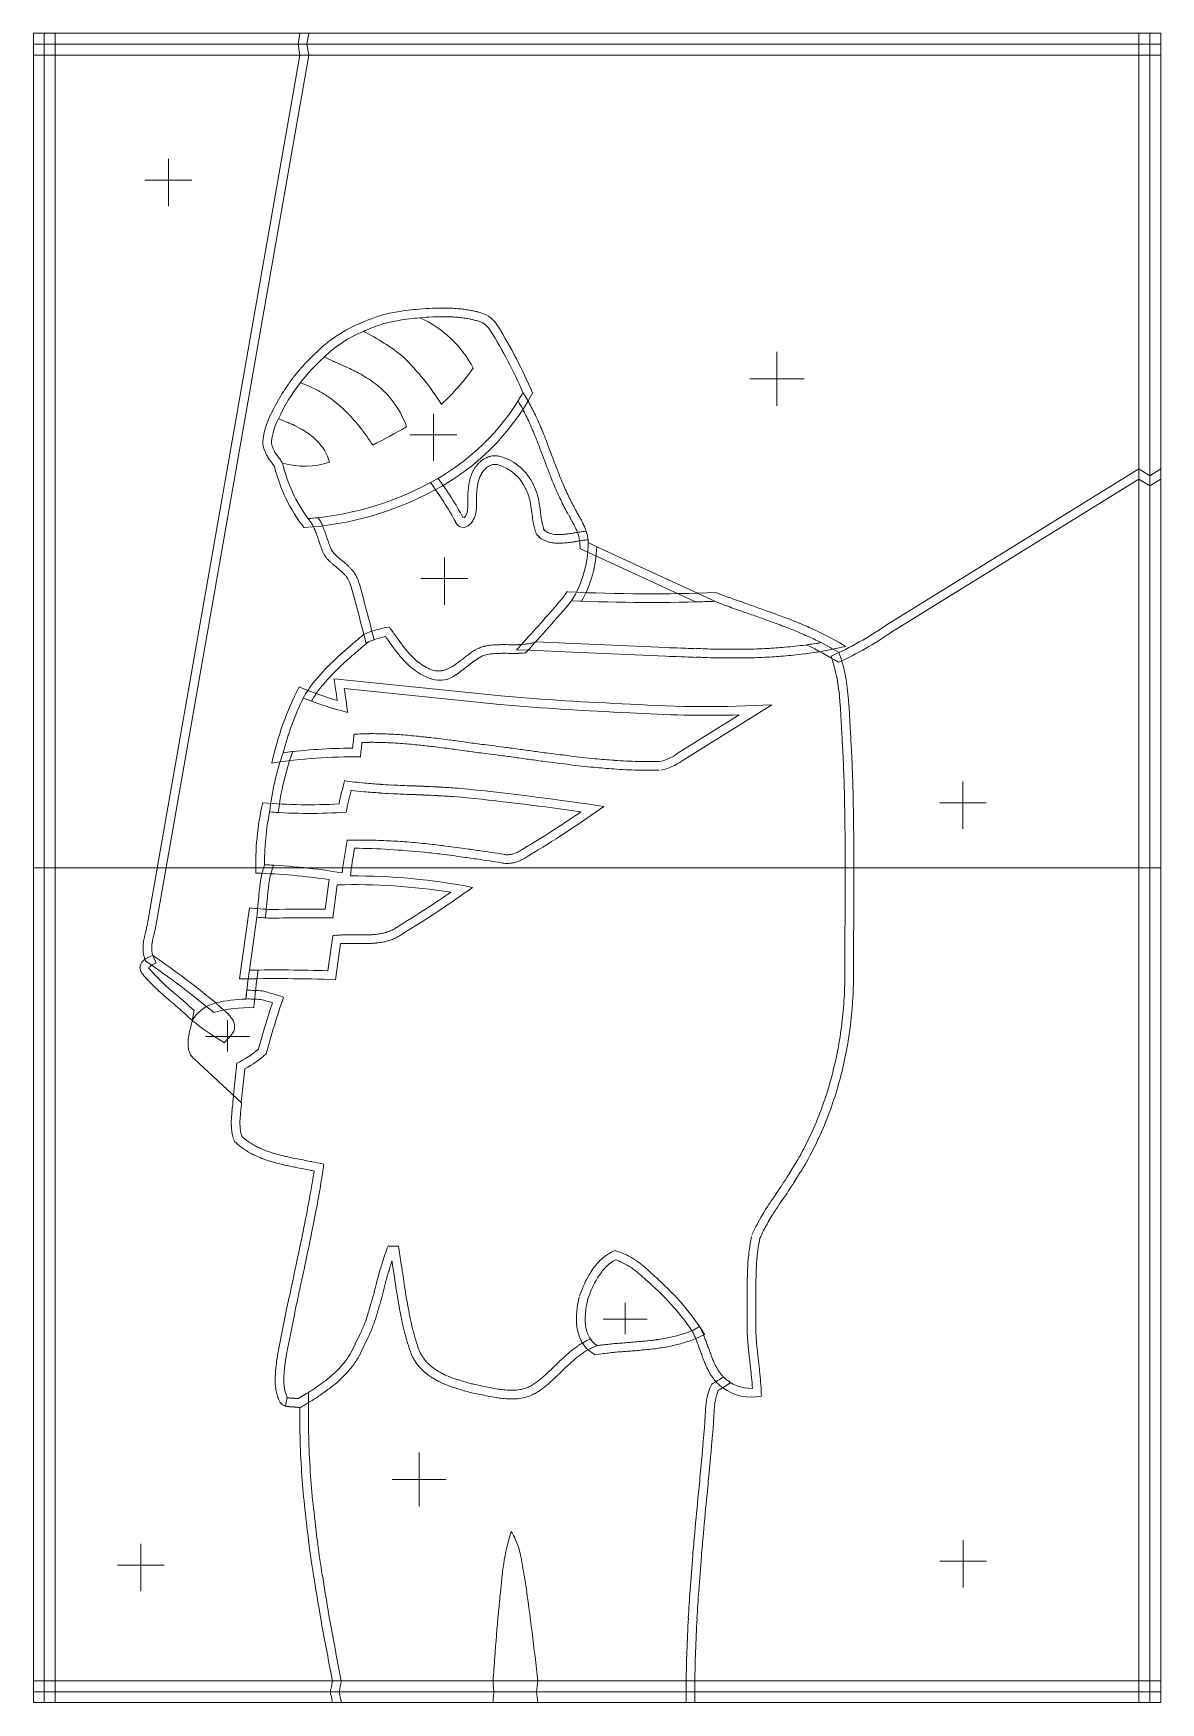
# Model space of a CAD drawing. Header units: millimetres. Extents: x 1101 to 2141, y -1815 to -275.
import ezdxf

# ---------------------------------------------------------------- set-up
doc = ezdxf.new("R2010")
doc.units = ezdxf.units.MM
for name, color, linetype, lineweight, true_color in [('1', 7, 'Continuous', 0, 0xffffff), ('2', 2, 'Continuous', 0, 0xffff00), ('3', 253, 'Continuous', 0, 0xa0a0a4), ('4', 5, 'Continuous', 0, 0x0000ff), ('5', 178, 'Continuous', 0, 0x000000), ('6', 1, 'Continuous', 0, 0xff0000)]:
    doc.layers.add(name, color=color, linetype=linetype, lineweight=lineweight, true_color=true_color)

msp = doc.modelspace()

# ---------------------------------------------------------------- linework, layer by layer
at = {"layer": '1'}
for p, q in [((1100.9, -1814.6), (1100.9, -274.6)), ((2140.9, -274.6), (1100.9, -274.6)), ((2140.9, -1814.6), (2140.9, -274.6)), ((1470, -669), (1470, -625.5)), ((1448.4, -645), (1491.6, -645)), ((1730.8, -790.4), (1732.7, -791.3)), ((1559.2, -843.8), (1546.7, -843.3)), ((1584.3, -844.9), (1559.2, -843.8)), ((1677.3, -848.9), (1584.3, -844.9)), ((1684.3, -849.2), (1677.3, -848.9)), ((1378.3, -870), (1532, -885.8)), ((1782.1, -894), (1699.3, -945.8)), ((1373.7, -1055.4), (1370.1, -1082.7)), ((1300.1, -1081.5), (1290.9, -1147)), ((1379.6, -1147.7), (1384.1, -1114.4)), ((2140.9, -1814.6), (1100.9, -1814.6))]:
    msp.add_line(p, q, dxfattribs=at)
for centre, radius, start, end in [((1473.5, -696.6), 169.9, 110.9331, 112.2556), ((1463.6, -670.5), 142, 108.2606, 110.9331), ((1448.3, -624.1), 93.2, 104.9075, 108.2606), ((1448.4, -624.8), 93.8, 101.6114, 104.9075), ((1466.6, -713.3), 184.2, 99.3113, 101.6114), ((1480, -794.6), 266.6, 97.1421, 99.3113), ((1478.8, -785.5), 257.4, 94.9332, 97.1421), ((1478.4, -780.7), 252.6, 92.1445, 94.9332), ((1478.1, -771.4), 243.3, 89.3011, 92.1445), ((1478.5, -735.7), 207.6, 87.7493, 89.3011), ((1481.1, -668.9), 140.8, 85.8468, 87.7493), ((1482.5, -650.5), 122.3, 83.2272, 85.8468), ((1485.5, -624.5), 96.1, 80.244, 83.2272), ((1485.3, -626), 97.7, 78.6241, 80.244), ((1475.2, -675.9), 148.6, 77.3303, 78.6241), ((1469, -703.7), 177.1, 76.6859, 77.3303), ((1351.9, -1198.7), 685.7, 76.3433, 76.6859), ((1505.8, -558.5), 27.3, 29.3737, 73.1175), ((1447.9, -654.3), 121, 112.1308, 134.2688), ((1659.2, -1150.2), 660.1, 112.2556, 112.9145), ((1128.8, -792.1), 470.8, 23.22, 31.6877), ((1520.3, -736.9), 230.8, 132.7753, 141.0878), ((1490.7, -706.7), 188.8, 142.6552, 154.9592), ((1367.2, -500.8), 221.2, 297.9431, 331.4375), ((1379.8, -657.2), 67.5, 152.8486, 175.0154), ((1338.7, -650.5), 26.2, 181.8838, 200.4628), ((1341.7, -649.4), 29.3, 200.4628, 207.1506), ((1354, -643.1), 43.2, 207.1506, 212.3593), ((1361, -638.7), 51.4, 212.3593, 214.8321), ((1472.8, -560.9), 187.6, 214.8321, 217.177), ((1468.6, -638.7), 149.6, 193.7709, 217.9263), ((1332.1, -438.9), 292.3, 273.616, 298.3483), ((412.3, 209), 1547.3, 317.6349, 319.6205), ((1513.3, -745.4), 91.3, 328.2762, 331.0545), ((1669.2, 796.7), 1588.4, 267.2836, 272.2221), ((1916.5, -324.4), 501.8, 248.5093, 249.6843), ((2117, 217.2), 1079.2, 249.6843, 250.5068), ((2730.4, 1949.8), 2917.2, 250.5068, 250.7643), ((1263.7, -2253.4), 1534.5, 70.2708, 70.7643), ((1502.7, -1586.9), 826.4, 69.2105, 70.2708), ((1635.8, -1236.4), 451.6, 67.7703, 69.2105), ((1663.9, -1167.6), 377.2, 65.5701, 67.7703), ((1705.1, -1076.9), 277.6, 63.5559, 65.5701), ((1705.1, -1076.9), 277.6, 58.5243, 63.5559), ((412.3, 209), 1547.3, 317.1511, 317.6349), ((1767.7, -499.8), 350.2, 277.2122, 279.6235), ((1767.7, -499.8), 350.2, 279.6235, 283.6008), ((2413.1, 18355.9), 19219, 267.82672, 267.86571), ((1796.8, 1816.8), 2668.3, 267.8657, 267.9703), ((1789.1, 1601.3), 2452.8, 267.9703, 268.2057), ((1759.5, 655.4), 1506.3, 268.2057, 268.5064), ((1750.5, 309.6), 1160.5, 268.5064, 269.501), ((1746.7, -123.1), 727.7, 269.501, 270.7597), ((1748.1, -230.6), 620.3, 270.7597, 272.5528), ((1754.8, -380), 470.7, 272.5528, 274.6154), ((1758.7, -428.6), 421.9, 274.6154, 277.2122), ((1605, -1010.2), 291, 152.898, 167.6194), ((1479.4, -558), 346.4, 247.3348, 253.5453), ((-188.1, -1114.7), 1585.3, 8.1436, 8.8798), ((1749.5, 1611.5), 2506.8, 265.0231, 267.758), ((1721.7, 145.2), 1041, 266.139, 273.3236), ((2926.2, -1097.2), 1531.5, 173.6893, 174.1893), ((1412.2, -1223.4), 294.6, 90.2524, 91.5927), ((1412.5, -1291.3), 362.6, 87.85, 90.2524), ((1410.8, -1338), 409.3, 85.9743, 87.85), ((1400.3, -1486.9), 558.5, 84.3645, 85.9743), ((1389.6, -1595.5), 667.6, 83.2834, 84.3645), ((1330.9, -2093.8), 1169.4, 82.4645, 83.2834), ((1272.1, -2538.2), 1617.7, 82.2506, 82.4645), ((1037.5, -4262.4), 3357.8, 82.102, 82.2506), ((351.6, -9206.4), 8349.1, 82.05137, 82.10203), ((2235.9, 4289.1), 5277.3, 262.0514, 262.1324), ((1337.8, -2374.1), 1446.3, 82.6618, 83.0207), ((1396.9, -1455.1), 513, 89.3581, 98.538), ((1222.7, -3267.9), 2347.5, 82.3818, 82.6618), ((1182.1, -3571.5), 2653.8, 82.2539, 82.3818), ((-633.3, -16917.8), 16123, 82.20198, 82.25391), ((2577.3, 6526.5), 7540.1, 262.20198, 262.30172), ((1893.9, 1470.9), 2438.6, 262.3017, 262.4773), ((1835.7, 1030), 1993.8, 262.4773, 262.8048), ((1750.8, 357), 1315.4, 262.8048, 263.2084), ((1718.1, 82.7), 1039.3, 263.2084, 264.4739), ((1683.2, -278.2), 676.7, 264.4739, 266.0455), ((1676.7, -371.5), 583.2, 266.0455, 268.2237), ((1672.7, -500.6), 453.9, 268.2237, 270.6974), ((1670.1, -905.7), 49.6, 281.2105, 306.1832), ((1956.1, -1111.2), 586.9, 165.4874, 167.6298), ((1438.8, -618.6), 349.2, 261.6007, 264.7047), ((1454.9, -445.6), 522.9, 264.7047, 266.2978), ((1462.7, -324.7), 644.2, 266.2978, 267.1878), ((1518.1, 803.6), 1773.8, 267.1878, 267.7261), ((1753.7, 6736.9), 7711.7, 267.72613, 267.77599), ((1335, -4045.4), 3078.7, 87.6506, 87.776), ((1390.5, -2693.3), 1725.4, 87.3938, 87.6506), ((1425.2, -1931), 962.4, 87.0494, 87.3938), ((1437.6, -1690.1), 721.1, 85.8339, 87.0494), ((1563.2, -1041.3), 257.2, 167.199, 181.8104), ((1355.2, -508.2), 478.1, 264.8683, 273.3029), ((1458, -1408.9), 439.2, 84.265, 85.8308), ((1188.4, -3944.5), 2989.1, 81.5615, 83.9785), ((1070.3, -215.8), 951.8, 301.1417, 305.7961), ((2083.2, -1143.8), 696, 170.2886, 172.4198), ((1387, -1753.4), 727.1, 84.1024, 89.2061), ((1375.4, -1866), 840.3, 82.9992, 84.1024), ((1634.6, -1150.1), 139.8, 121.5501, 122.3195), ((1591.1, -1079.2), 56.6, 120.334, 121.5501), ((1325.7, -2270.8), 1248.1, 82.0926, 82.9992), ((1286.3, -2554.5), 1534.5, 81.5772, 82.0926), ((927.1, -4980.4), 3986.9, 81.2624, 81.5772), ((1538.3, -1016.8), 23.7, 256.2769, 267.097), ((1538.4, -1016.2), 24.2, 267.097, 278.8401), ((1538, -1014.1), 26.4, 278.8401, 288.009), ((1535, -1004.7), 36.3, 288.009, 295.394), ((1531.5, -997.4), 44.4, 295.394, 299.4626), ((1506.2, -952.6), 95.8, 299.4626, 302.0809), ((1443.3, -852.2), 214.3, 302.0809, 302.5387), ((1786, -1389.4), 422.9, 122.3195, 122.5387), ((1291, -1603.8), 554.6, 81.4163, 88.4286), ((1397.3, -1619.7), 567.7, 78.9487, 90.4091), ((986.3, -346), 885.2, 301.0702, 305.9612), ((1355.7, -476.7), 607.3, 264.7427, 266.7004), ((1354.9, -2222.8), 1140.3, 89.2374, 91.7157), ((1416.4, -1069.7), 43.7, 295.7123, 302.0819), ((1416.4, -1069.8), 43.6, 302.0819, 307.7451), ((1389.3, -1187.8), 73.5, 93.1491, 94.1103), ((1390.3, -1205), 90.8, 91.1737, 93.1491), ((1391.8, -1280.7), 166.5, 89.6875, 91.1737), ((1390.6, -1509.3), 395.1, 88.56, 89.6875), ((1405.3, -923.6), 190.8, 268.56, 271.0467), ((1406.6, -993.6), 120.8, 271.0467, 273.2749), ((1408.8, -1032.5), 81.8, 273.2749, 276.0283), ((1410, -1043.4), 70.8, 276.0283, 279.8925), ((1412.6, -1058.3), 55.8, 279.8925, 284.3257), ((1413.8, -1062.9), 51, 284.3257, 289.8076), ((1415.8, -1068.5), 45.1, 289.8076, 295.7123), ((1323.9, -2726.1), 1579.4, 87.9806, 91.1984)]:
    msp.add_arc(centre, radius, start, end, dxfattribs=at)
at = {"layer": '2'}
for p, q in [((1100.9, -1814.6), (1100.9, -274.6)), ((2140.9, -274.6), (1100.9, -274.6)), ((2140.9, -1814.6), (2140.9, -274.6)), ((1612.6, -741.8), (1612.6, -744.5)), ((1620.6, -748.2), (1612.6, -744.5)), ((1480, -801.8), (1480, -758.2)), ((1458.4, -777.7), (1501.6, -777.7)), ((1597.4, -798.1), (1606.5, -798.5)), ((1503.7, -856.6), (1491, -866.3)), ((1280, -1214), (1280, -1185)), ((1259.7, -1200), (1300.3, -1200)), ((1292.7, -1261.1), (1249.3, -1220.8)), ((1296, -1229.9), (1292.7, -1261.1)), ((1646.8, -1474.8), (1646.8, -1445.8)), ((1626.5, -1460.8), (1667.2, -1460.8)), ((2140.9, -1814.6), (1100.9, -1814.6))]:
    msp.add_line(p, q, dxfattribs=at)
for centre, radius, start, end in [((1536, -693.5), 33.1, 145.0086, 153.9586), ((1533.3, -691.6), 29.7, 139.2341, 145.0086), ((1530.2, -688.9), 25.6, 132.8225, 139.2341), ((1528.9, -687.6), 23.8, 124.9078, 132.8225), ((1527.3, -685.3), 21, 116.1937, 124.9078), ((1526.9, -684.5), 20.1, 106.2447, 116.1937), ((1526.8, -683.9), 19.6, 96.0489, 106.2447), ((1526.8, -684.3), 19.9, 86.3865, 96.0489), ((1526.7, -686.2), 21.8, 77.4211, 86.3865), ((1517.4, -712.5), 49.7, 25.751, 72.809), ((1332.1, -438.9), 284.3, 274.4787, 299.9747), ((1228.4, -867.8), 306.2, 28.4962, 36.6187), ((1537.6, -695.8), 35.3, 169.4024, 177.7094), ((1543.5, -696.9), 41.3, 161.8818, 169.4024), ((1542.2, -696.5), 40, 153.9586, 161.8818), ((1523.5, -711.2), 43.6, 20.0092, 28.1024), ((1611, -703.5), 109.4, 178.4785, 179.9116), ((1708.7, -703.7), 207, 179.9116, 180.5362), ((1560.9, -702.2), 59.2, 176.4622, 178.4785), ((1176.3, -708.7), 325.3, 0.1633, 0.5362), ((1378.7, -708.1), 123, 359.0343, 0.1633), ((1550.5, -701.6), 48.8, 173.1018, 176.4622), ((1536.7, -699.9), 34.9, 168.9632, 173.1018), ((1508.6, -716.6), 59.5, 13.2781, 20.0092), ((1495.7, -719.7), 72.8, 11.0711, 13.2781), ((1464.7, -725.7), 104.3, 9.2613, 11.0711), ((1328.5, -744), 33.7, 33.5683, 40.0939), ((1492.6, -715.1), 8.58, 310.452, 318.0564), ((1493.3, -715.7), 7.63, 318.0564, 325.8893), ((1493, -715.5), 7.91, 325.8893, 333.4332), ((1491, -714.5), 10.2, 333.4332, 340.4831), ((1489, -713.8), 12.3, 340.4831, 346.1609), ((1482.4, -712.2), 19.1, 346.1609, 351.0776), ((1477.5, -711.4), 24.1, 351.0776, 354.5534), ((1461.1, -709.8), 40.6, 354.5534, 357.3767), ((1448.9, -709.3), 52.8, 357.3767, 359.0343), ((1442.4, -729.4), 126.9, 8.2314, 9.2613), ((1262.3, -755.4), 308.9, 7.5839, 8.2314), ((3907.3, -403.3), 2359.4, 187.5839, 187.6934), ((1679.3, -704.2), 111.2, 187.6934, 188.1813), ((1703.2, -700.8), 135.4, 188.1813, 189.4372), ((1643.9, -710.6), 75.3, 189.4372, 191.0852), ((1321.5, -748.7), 42.1, 27.7289, 33.5683), ((1315.2, -752), 49.3, 23.5758, 27.7289), ((1286.7, -764.4), 80.3, 20.3238, 23.5758), ((1274.8, -768.9), 93.1, 18.839, 20.3238), ((868, -907.7), 522.9, 18.2125, 18.839), ((1630.7, -713.2), 61.8, 191.0852, 193.5315), ((1612.9, -717.5), 43.5, 193.5315, 196.3788), ((1607.5, -719.1), 37.9, 196.3788, 199.9958), ((1582.9, -721.2), 15.7, 222.4973, 230.1081), ((1600.3, -721.7), 30.2, 199.9958, 203.9625), ((1581.8, -722.5), 14.1, 230.1081, 237.9933), ((1581.9, -722.3), 14.3, 237.9933, 245.745), ((1582.9, -720.1), 16.7, 245.745, 253.0971), ((1583.6, -717.8), 19.1, 253.0971, 259.2496), ((1585, -710.7), 26.4, 259.2496, 264.7122), ((1585.5, -705.6), 31.5, 264.7122, 268.8542), ((1585.7, -691.2), 45.9, 268.8542, 272.3994), ((1585.3, -681.3), 55.8, 272.3994, 274.9007), ((1582.6, -649.8), 87.4, 274.9007, 276.9455), ((1579.9, -627.3), 110, 276.9455, 278.1644), ((1560.7, -493.4), 245.3, 278.1644, 278.9965), ((1493.8, -71.2), 672.7, 278.9965, 279.257), ((1653.6, -1051.3), 320.3, 98.6891, 99.257), ((1630.3, -898.9), 166.1, 96.7139, 98.6891), ((1569.3, -747.6), 43.7, 12.6355, 18.1683), ((1576.4, -746), 36.5, 6.5765, 12.6355), ((1628.2, -657.5), 277.4, 198.2125, 199.2928), ((1446.9, -721), 85.3, 199.2928, 201.2413), ((1387.3, -744.4), 21.3, 200.556, 207.2253), ((1389.5, -743.3), 23.7, 207.2253, 213.5427), ((1513.3, -745.4), 107.3, 330.3256, 358.4971), ((1391.4, -742), 26.1, 213.5427, 218.7389), ((1398.1, -736.7), 34.6, 218.7389, 223.2515), ((1402.8, -732.2), 41.1, 223.2515, 226.3598), ((1421, -713.1), 67.5, 226.3598, 228.7848), ((1429.3, -703.7), 80.1, 228.7848, 229.9124), ((1633.7, -460.9), 397.4, 229.9124, 230.4186), ((1214.1, -968.4), 261.1, 49.692, 50.4186), ((1334.4, -826.5), 75.1, 48.3371, 49.692), ((1344, -815.8), 60.7, 45.6605, 48.3371), ((1359.7, -799.7), 38.2, 42.286, 45.6605), ((1364, -795.8), 32.4, 37.4913, 42.286), ((1370, -791.2), 24.9, 32.0204, 37.4913), ((1371.7, -790.1), 22.8, 25.5006, 32.0204), ((1373.4, -789.3), 20.9, 18.693, 25.5006), ((-239.3, -1244.8), 1696.7, 13.9063, 15.8054), ((412.3, 209), 1555.3, 317.2775, 319.6424), ((1442.6, -913.4), 84, 101.6274, 114.5508), ((716, -1345.7), 876.6, 35.5915, 35.948), ((2036.6, -400.5), 747.4, 215.5915, 215.8637), ((1734.1, -619.3), 374.1, 215.8637, 216.5023), ((1593.1, -723.6), 198.7, 216.5023, 217.3871), ((1566.5, -743.9), 165.3, 217.3871, 218.7772), ((1529.7, -898.5), 51.8, 94.8144, 98.9472), ((1530.8, -911.7), 65, 92.1548, 94.8144), ((1533.1, -970.9), 124.3, 90.179, 92.1548), ((1532.9, -920.8), 74.2, 89.4737, 90.179), ((1498.1, -4706.2), 3859.8, 89.3709, 89.4737), ((1543.4, -584.5), 262.2, 269.3709, 270.4624), ((1544.6, -734), 112.7, 270.4624, 272.1635), ((1545.4, -754.5), 92.1, 272.1635, 275.1444), ((1547.9, -782.5), 64.1, 275.1444, 276.2507), ((1530.7, -772.7), 119.3, 218.7772, 220.4296), ((1513.9, -787), 97.2, 220.4296, 225.4141), ((1492.3, -808.9), 66.5, 225.4141, 231.5714), ((1487.4, -815.1), 58.5, 231.5714, 239.8736), ((1567.4, -940.2), 105.1, 119.8323, 127.3268), ((1527, -881.4), 34.5, 98.9472, 110.1183), ((1483.4, -822), 50.6, 239.8736, 252.9134), ((1475.9, -846.4), 25, 252.9134, 307.3269), ((1277.4, -1203), 34.8, 103.6772, 149.7531), ((1299.5, -1293.8), 128.3, 91.1789, 103.6457), ((2001.3, -1237.8), 708.1, 173.4891, 174.1414), ((1299.5, -1293.8), 136.3, 84.7781, 90.7445), ((1233.9, -1464), 315.8, 71.9603, 75.6912), ((2037.7, -1409), 747.4, 160.8504, 165.0447), ((1180.5, -1172.6), 68.1, 347.6362, 349.1458), ((1305.4, -1210.2), 62.1, 169.6907, 172.0445), ((1318.7, -1212.7), 75.6, 168.177, 169.6907), ((1377.6, -1225), 135.8, 167.0472, 168.177), ((1473.8, -1247.1), 234.5, 166.4759, 167.0472), ((653.2, -1049.7), 609.5, 346.4759, 346.6957), ((1075.6, -1149.6), 175.4, 346.6957, 347.6362), ((1280.1, -1207), 36.6, 174.8729, 178.8071), ((1270.6, -1206.8), 27.1, 178.8071, 183.3822), ((1267.2, -1207), 23.6, 183.3822, 189.3784), ((1286.5, -1207.6), 43, 172.0445, 174.8729), ((1262.4, -1207.8), 18.8, 189.3784, 196.107), ((1260.9, -1208.2), 17.2, 196.107, 204.04), ((1259.6, -1208.8), 15.9, 204.04, 212.3126), ((1250.2, -1143.8), 97.5, 298.047, 312.1489), ((1259.7, -1208.8), 16, 212.3126, 220.492), ((1261, -1207.6), 17.7, 220.492, 228.262), ((1654.7, -1437.5), 43.6, 113.5721, 127.0026), ((1619.9, -1458.8), 63.7, 60.3603, 74.1987), ((1672.3, -1453.9), 67.8, 141.6798, 147.4331), ((1661.6, -1445.4), 54.1, 135.1238, 141.6798), ((1658.1, -1442), 49.3, 127.0026, 135.1238), ((1616.3, -1465.3), 71.2, 55.976, 60.3603), ((1602.1, -1486.3), 96.5, 52.2713, 55.976), ((1590.5, -1501.3), 115.4, 49.8865, 52.2713), ((1531.6, -1571.2), 206.9, 48.1341, 49.8865), ((1716.4, -1477.2), 117.7, 155.4756, 158.1347), ((1701.7, -1470.5), 101.6, 151.7599, 155.4756), ((1680.1, -1458.9), 77, 147.4331, 151.7599), ((1420.7, -1694.9), 373, 47.3058, 48.1341), ((2155.7, -898.3), 710.9, 227.3058, 227.7263), ((1514.2, -1605.6), 243.9, 32.3818, 48.0034), ((1687.5, -1462.2), 85.7, 169.6608, 173.676), ((1713, -1466.9), 111.6, 166.185, 169.6608), ((1765.3, -1496.8), 170.4, 158.1347, 160.3197), ((1675.8, -1460.9), 73.9, 173.676, 179.2235), ((1656.1, -1460.7), 54.3, 179.2235, 185.8473), ((1648, -1461.5), 46.1, 185.8473, 195.4159), ((1637.4, -1464.4), 35.1, 195.4159, 206.7783), ((1668.8, -1375.1), 112.3, 286.6365, 297.2741), ((1635.3, -1465.5), 32.8, 206.7783, 213.6779), ((1633.9, -1466.4), 31.1, 213.6779, 220.8244), ((1633.8, -1466.5), 31, 220.8244, 228.0512), ((1634.6, -1465.6), 32.1, 228.0512, 241.1918), ((1652.3, -1695.3), 204.3, 97.1555, 99.3477), ((1662.7, -1777.7), 287.3, 95.9868, 97.1555), ((1669, -1838.5), 348.5, 95.232, 95.9868), ((1697.6, -2150.2), 661.5, 94.6813, 95.232), ((1748.2, -2768.4), 1281.7, 94.4341, 94.6813), ((1488.7, 578.6), 2075.3, 274.4341, 274.5883), ((1587.9, -658.6), 834.2, 274.5883, 275.0444), ((1625.7, -1086.7), 404.3, 275.0444, 275.7028), ((1632.8, -1157.7), 333, 275.7028, 276.7706), ((1644.3, -1254.1), 236, 276.7706, 278.0456), ((1648.3, -1282.4), 207.3, 278.0456, 279.7382), ((1655.3, -1323.2), 166, 279.7382, 281.6397), ((1659.7, -1344.6), 144.1, 281.6397, 286.6365)]:
    msp.add_arc(centre, radius, start, end, dxfattribs=at)
at = {"layer": '3'}
for p, q in [((1100.9, -1814.6), (1100.9, -274.6)), ((2140.9, -274.6), (1100.9, -274.6)), ((1353.2, -284.6), (1354.9, -274.6)), ((2140.9, -1814.6), (2140.9, -274.6)), ((1353.2, -284.6), (1354.9, -294.6)), ((1214.4, -1095), (1354.9, -294.6)), ((1225.5, -434), (1225.5, -390.5)), ((1203.8, -410), (1247.1, -410)), ((2120.9, -676.5), (1887.6, -820.7)), ((2120.9, -676.5), (2130.9, -682.7)), ((2140.9, -676.5), (2130.9, -682.7)), ((1958.4, -1008.6), (1958.4, -965)), ((1936.8, -984.5), (1980, -984.5)), ((1211.2, -1125.4), (1214.1, -1132.3)), ((1247.4, -1185.4), (1249.3, -1176.2)), ((1292.9, -1261.3), (1249.3, -1220.8)), ((1354.7, -1542.6), (1354.7, -1528.4)), ((1200, -1711.8), (1200, -1668.2)), ((1958.7, -1708.3), (1958.7, -1664.7)), ((1178.4, -1687.7), (1221.6, -1687.7)), ((1937, -1684.2), (1980.3, -1684.2)), ((1703.1, -1814.6), (1703.1, -1794.7)), ((1385, -1814.6), (1100.9, -1814.6)), ((2140.9, -1814.6), (1703.1, -1814.6))]:
    msp.add_line(p, q, dxfattribs=at)
for centre, radius, start, end in [((1708.8, -561.6), 314.8, 293.9884, 304.6086), ((1732, -887.6), 111.6, 15.6345, 20.0957), ((1704.5, -895.2), 140.1, 11.3471, 15.6345), ((1683.4, -899.5), 161.7, 8.1244, 11.3471), ((1607.4, -910.3), 238.4, 5.4503, 8.1244), ((1551, -915.7), 295, 3.8573, 5.4503), ((1175.3, -941), 671.6, 2.7936, 3.8573), ((-309.4, -1013.5), 2158.1, 2.5153, 2.7936), ((2620.3, -884.8), 774.4, 182.5153, 183.3019), ((562, -1004.1), 1287.4, 2.2404, 3.3265), ((152, -1020.1), 1697.7, 1.2939, 2.2404), ((-143.2, -1026.8), 1992.9, 0.6279, 1.2939), ((-1355.5, -1040.1), 3205.3, 0.1023, 0.6279), ((-1835, -1040.9), 3684.8, 359.8575, 0.1023), ((-18401.7, -999.7), 20251.6, 359.75293, 359.85746), ((12884.6, -1134.6), 11035, 179.75293, 179.92899), ((1288, -1127.1), 78.8, 166.4654, 167.5889), ((1385.5, -1150.5), 179.1, 165.7202, 166.4654), ((1779.5, -1250.8), 585.6, 165.5307, 165.7202), ((1018.3, -1054.4), 200.5, 345.5307, 346.0841), ((1128.7, -1081.8), 86.7, 346.0841, 349.2043), ((1179, -1091.4), 35.5, 349.2043, 354.0808), ((1239, -1118.5), 29, 172.2793, 178.7242), ((1233.9, -1118.3), 23.9, 178.7242, 188.502), ((1264.6, -1121.9), 54.8, 167.5889, 172.2793), ((1229.3, -1119), 19.3, 188.502, 199.4002), ((5270.8, -1125.2), 3421.3, 179.929, 180.2454), ((1224, -1155.5), 25.3, 113.083, 131.4714), ((1283.3, -1077.3), 96.5, 217.9524, 221.9758), ((1313.5, -1050.1), 137, 221.9758, 225.3957), ((1335.3, -1028), 168.1, 225.3957, 227.5538), ((1453.6, -898.6), 343.5, 227.5538, 229.0814), ((1442.7, -1140.2), 406.9, 356.5954, 0.0582), ((1729.8, -579.9), 765.2, 229.0814, 229.6744), ((765.9, -1715.6), 724.4, 49.0344, 49.6744), ((1012.8, -1431.1), 347.7, 47.1519, 49.0344), ((1462.7, -1141.4), 386.9, 353.0461, 356.5954), ((1180.5, -1172.6), 68.1, 347.6362, 349.1458), ((1305.4, -1210.2), 62.1, 169.6907, 172.0445), ((1318.7, -1212.7), 75.6, 168.177, 169.6907), ((1377.6, -1225), 135.8, 167.0472, 168.177), ((1473.8, -1247.1), 234.5, 166.4759, 167.0472), ((653.2, -1049.7), 609.5, 346.4759, 346.6957), ((1075.6, -1149.6), 175.4, 346.6957, 347.6362), ((1474.4, -1142.9), 375.1, 349.2789, 353.0461), ((1280.1, -1207), 36.6, 174.8729, 178.8071), ((1270.6, -1206.8), 27.1, 178.8071, 183.3822), ((1267.2, -1207), 23.6, 183.3822, 189.3784), ((1286.5, -1207.6), 43, 172.0445, 174.8729), ((1262.4, -1207.8), 18.8, 189.3784, 196.107), ((1260.9, -1208.2), 17.2, 196.107, 204.04), ((1259.6, -1208.8), 15.9, 204.04, 212.3126), ((1498.9, -1147.5), 350.1, 345.3826, 349.2789), ((1259.7, -1208.8), 16, 212.3126, 220.492), ((1261, -1207.6), 17.7, 220.492, 228.262), ((1511.3, -1150.7), 337.3, 341.199, 345.3826), ((767.4, -1210.6), 528, 353.9812, 354.4886), ((1534.1, -1158.5), 313.2, 336.8614, 341.199), ((1362, -1280.2), 70.6, 176.9312, 181.4017), ((1387.9, -1281.5), 96.5, 175.6293, 176.9312), ((1455.6, -1286.7), 164.4, 174.6155, 175.6293), ((1476.2, -1288.7), 185.1, 174.1605, 174.6155), ((2521.3, -1395.5), 1235.7, 173.9812, 174.1605), ((1330, -1280.9), 38.5, 181.4017, 187.2121), ((1322.4, -1281.9), 30.9, 187.2121, 200.0002), ((1331.6, -1250.8), 56.5, 227.4476, 234.7223), ((1544.2, -1162.8), 302.2, 332.2179, 336.8614), ((1333.3, -1248.4), 59.4, 234.7223, 238.7981), ((1337.7, -1241.1), 68, 238.7981, 242.6371), ((1340.4, -1235.9), 73.8, 242.6371, 245.9494), ((1346.7, -1221.7), 89.4, 245.9494, 248.9853), ((1350.3, -1212.3), 99.5, 248.9853, 251.4725), ((1359, -1186.4), 126.8, 251.4725, 253.6933), ((1364.1, -1169), 144.9, 253.6933, 255.4049), ((1560.4, -1171.3), 284, 327.4314, 332.2179), ((1377.9, -1116.1), 199.6, 255.4049, 256.8739), ((1386.7, -1078.1), 238.6, 256.8739, 257.8771), ((1421.2, -917.5), 402.9, 257.8771, 258.6544), ((1420.8, -919.9), 400.4, 258.6544, 258.9831), ((2152.5, 2838.6), 4229.5, 258.9831, 259.0852), ((1168.7, -2263), 966.1, 78.7145, 79.0852), ((1289.7, -1656.8), 347.9, 76.8472, 78.7145), ((417.4, -1177.4), 961.8, 349.9468, 351.5916), ((1051.4, -841.8), 890.6, 325.5715, 326.1115), ((1468.4, -1121.9), 388.2, 326.1115, 327.5488), ((1637.1, -1229.1), 188.4, 327.5488, 329.5905), ((-10.8, -1101.4), 1396.7, 348.9541, 349.9468), ((2091.4, -1559.9), 373.2, 146.2182, 147.7646), ((2411.5, -1774), 758.3, 145.5715, 146.2182), ((-318.7, -1041.3), 1710.4, 348.3726, 348.9541), ((1913.7, -1449.2), 163.8, 149.9172, 153.279), ((1941.9, -1465.6), 196.5, 147.7646, 149.9172), ((1899.4, -1414.3), 139.2, 167.6539, 171.4723), ((1875.6, -1430.1), 121.2, 153.279, 157.2238), ((-2639.4, -563.8), 4079.7, 347.9966, 348.3726), ((1939.3, -1420.3), 179.5, 171.4723, 174.8117), ((-8989.8, 786.4), 10572.1, 347.93691, 347.99658), ((2092.1, -1429.1), 332.6, 177.1588, 179.0086), ((1969.3, -1423), 209.7, 174.8117, 177.1588), ((15681.7, -4486.1), 14656.5, 167.93691, 167.9799), ((2190.8, -1430.8), 431.4, 179.0086, 179.5651), ((2459.4, -1432.9), 700, 179.5651, 180.0005), ((4300.7, -2069.6), 3021.9, 168.0999, 168.2712), ((7382.1, -2718.9), 6170.9, 167.9799, 168.09988), ((2528.4, -1432.9), 769, 180.0005, 180.1945), ((7052.9, -1417.5), 5293.5, 180.1945, 180.2682), ((568.6, -1447.8), 1190.9, 359.6869, 0.2682), ((3487.9, -1900.8), 2191.7, 168.2712, 168.9226), ((1912.8, -1465.5), 153.5, 178.2277, 181.3908), ((1416.8, -1452.5), 342.7, 358.6122, 359.6869), ((1980.9, -1463.8), 221.6, 181.3908, 184.0016), ((2575.3, -1722.1), 1261.8, 168.9226, 169.7799), ((2029.3, -1460.4), 270.2, 184.0016, 185.4781), ((2461.3, -1419), 704.2, 185.4781, 186.3842), ((1447.9, -1519.1), 116, 174.321, 176.9196), ((1471.5, -1521.5), 139.8, 173.0361, 174.321), ((1933.5, -1577.9), 605.2, 172.4054, 173.0361), ((4370.6, -1205.4), 2625.3, 186.3842, 186.4815), ((418.8, -1654.3), 1351.9, 6.2943, 6.4815), ((1044.1, -1585.4), 722.8, 5.8935, 6.2943), ((1401.2, -1516.6), 69.3, 176.9196, 180.2121), ((1388.6, -1516.6), 56.7, 180.2121, 185.0132), ((1371.5, -1518.1), 39.5, 185.0132, 190.6161), ((1767, -1541.5), 45.3, 152.7022, 163.0977), ((1524.9, -1171.4), 403.5, 300.0122, 301.8074), ((1763.3, -1488.1), 36.7, 225.5655, 271.4404), ((1375.7, -1551.1), 389.4, 5.3499, 5.8935), ((1477.6, -1541.6), 287.1, 3.3622, 5.3499), ((1366.3, -1519.1), 34.2, 190.6161, 197.7287), ((1360.3, -1521), 27.9, 197.7287, 205.4331), ((1336, -1532.6), 1.04, 205.4633, 211.3989), ((1335.4, -1532.7), 0.487, 238.529, 241.7001), ((1335.9, -1531.8), 1.5, 241.7001, 248.9319), ((1337.1, -1528.6), 4.95, 248.9319, 255.1227), ((1337.8, -1526.1), 7.55, 255.1227, 259.3991), ((1339.3, -1517.9), 15.9, 259.3991, 262.8507), ((1340.1, -1511.8), 22, 262.8507, 264.9069), ((1342.7, -1482), 51.9, 264.9069, 266.3626), ((1346.6, -1421.9), 112.2, 266.3626, 266.9822), ((1331.6, -1704.7), 171.1, 86.5255, 86.9822), ((1337.5, -1608.3), 74.4, 84.0847, 86.5255), ((1147, -1198.3), 390, 300.5364, 302.1706), ((1834.3, -1552.4), 113.6, 173.1939, 176.2197), ((1788.4, -1546.9), 67.4, 169.158, 173.1939), ((1778.5, -1545), 57.3, 163.0977, 169.158), ((2061.7, -1550.1), 707.1, 179.4032, 181.8459), ((1526.2, -1546.4), 194.4, 355.8193, 357.5133), ((1175.2, -1531.2), 545.7, 357.5133, 357.7658), ((2402.6, -1579.1), 682.5, 177.5586, 177.7658), ((2025.2, -1563), 304.8, 177.0057, 177.5586), ((1875.5, -1555.1), 154.9, 176.2197, 177.0057), ((-2244, -1215.1), 3979.1, 354.7872, 354.9669), ((1647.8, -1555.3), 72.5, 353.1336, 355.8193), ((2188.7, -1546), 834.2, 181.8459, 184.0969), ((-5009, -962.9), 6755.6, 354.64933, 354.78724), ((-98986.1, 7930.4), 101152.6, 354.581457, 354.594608), ((-4092.3, -1048.7), 5834.9, 354.59461, 354.64933), ((2271.7, -1540.1), 917.4, 184.0969, 185.9532), ((11095.2, -2511.3), 9422.9, 174.58146, 174.80438), ((2506.8, -1515.5), 1153.7, 185.9532, 187.6099), ((4796.5, -1938.6), 3098.2, 174.8044, 175.1935), ((2667.1, -1494.1), 1315.5, 187.6099, 188.8689), ((4230.8, -1891), 2530.5, 175.1935, 175.9154), ((3197.4, -1411.4), 1852.1, 188.8689, 189.9308), ((3374.5, -1829.9), 1672, 175.9154, 176.8043), ((3584.7, -1343.6), 2245.4, 189.9308, 190.6021), ((3146.1, -1817.1), 1443.2, 176.8043, 178.0272), ((5757, -936.9), 4455.4, 190.6021, 191.0992), ((2823, -1806), 1119.9, 178.0272, 179.4166), ((7340, -2962.3), 6068.4, 168.90616, 169.00236), ((6310.8, -847.6), 5019.9, 190.9911, 191.0287), ((7340, -647), 6068.4, 191.02874, 191.09384)]:
    msp.add_arc(centre, radius, start, end, dxfattribs=at)
at = {"layer": '4'}
for p, q in [((1100.9, -1814.6), (1100.9, -274.6)), ((2140.9, -274.6), (1100.9, -274.6)), ((1110.9, -1814.6), (1110.9, -274.6)), ((1120.9, -1814.6), (1120.9, -274.6)), ((1345.1, -284.6), (1346.8, -274.6)), ((2120.9, -1814.6), (2120.9, -274.6)), ((2130.9, -1814.6), (2130.9, -274.6)), ((2140.9, -1814.6), (2140.9, -274.6)), ((2140.9, -284.6), (1100.9, -284.6)), ((1345.1, -284.6), (1346.8, -294.6)), ((2140.9, -294.6), (1100.9, -294.6)), ((1206.4, -1093.9), (1346.8, -294.6)), ((1786.9, -618.3), (1786.9, -568.3)), ((1761.9, -593.3), (1811.9, -593.3)), ((2120.9, -686), (1891.8, -827.5)), ((2120.9, -686), (2130.9, -692.1)), ((2140.9, -686), (2130.9, -692.1)), ((1711.8, -799.2), (1605.1, -749.9)), ((2140.9, -1044.6), (1100.9, -1044.6)), ((1307, -1090.1), (1300.1, -1138.9)), ((2140.9, -1794.7), (1100.9, -1794.7)), ((2140.9, -1804.6), (1100.9, -1804.6)), ((2140.9, -1814.6), (1100.9, -1814.6))]:
    msp.add_line(p, q, dxfattribs=at)
for centre, radius, start, end in [((1480, -794.6), 258.6, 97.1421, 99.3113), ((1478.8, -785.5), 249.4, 94.9332, 97.1421), ((1478.4, -780.7), 244.6, 92.1445, 94.9332), ((1478.1, -771.4), 235.3, 89.3011, 92.1445), ((1478.5, -735.7), 199.6, 87.7493, 89.3011), ((1481.1, -668.9), 132.8, 85.8468, 87.7493), ((1482.5, -650.5), 114.3, 83.2272, 85.8468), ((1485.5, -624.5), 88.1, 80.244, 83.2272), ((1485.3, -626), 89.7, 78.6241, 80.244), ((1475.2, -675.9), 140.6, 77.3303, 78.6241), ((1469, -703.7), 169.1, 76.6859, 77.3303), ((1447.9, -654.3), 113, 112.1308, 134.2688), ((1659.2, -1150.2), 652.1, 112.2556, 112.9145), ((1473.5, -696.6), 161.9, 110.9331, 112.2556), ((1463.6, -670.5), 134, 108.2606, 110.9331), ((1448.3, -624.1), 85.2, 104.9075, 108.2606), ((1448.4, -624.8), 85.8, 101.6114, 104.9075), ((1466.6, -713.3), 176.2, 99.3113, 101.6114), ((1351.9, -1198.7), 677.7, 76.364, 76.6859), ((1505.8, -558.5), 19.3, 29.3737, 72.5042), ((1128.8, -792.1), 462.8, 23.7046, 31.6877), ((1520.3, -736.9), 222.8, 132.7753, 141.0878), ((1490.7, -706.7), 180.8, 142.6552, 154.9592), ((1367.2, -500.8), 213.2, 327.9842, 330.3956), ((1405, -700.8), 167.4, 28.2246, 31.3184), ((1379.8, -657.2), 59.5, 152.8486, 174.2843), ((1391.1, -708.2), 183.1, 26.2844, 28.2246), ((1350.8, -728.2), 228.1, 24.5389, 26.2844), ((1322.7, -741), 259, 23.1893, 24.5389), ((1230.4, -780.5), 359.4, 22.0389, 23.1893), ((1161.9, -808.2), 433.3, 21.2852, 22.0389), ((1336, -651.1), 15.4, 180.9752, 191.1256), ((1338.7, -650.5), 18.2, 191.1256, 200.4628), ((1341.7, -649.4), 21.3, 200.4628, 207.1506), ((1354, -643.1), 35.2, 207.1506, 212.3593), ((1361, -638.7), 43.4, 212.3593, 214.8321), ((819, -941.8), 801.3, 20.7287, 21.2852), ((179.4, -1183.9), 1485.2, 20.4665, 20.7287), ((1472.8, -560.9), 179.6, 214.8321, 216.0481), ((1190.4, -766.4), 169.7, 34.7577, 36.0481), ((1296.5, -692.8), 40.5, 32.1148, 34.7577), ((1468.6, -638.7), 141.6, 193.3135, 216.2177), ((4437.1, 405.2), 3059.4, 200.4665, 200.5948), ((2614.8, -279.6), 1112.7, 200.5948, 201.016), ((2064.2, -491.1), 522.8, 201.016, 201.633), ((1977.9, -525.4), 430, 201.633, 202.6434), ((1861, -574.1), 303.3, 202.6434, 203.851), ((1827.3, -589), 266.5, 203.851, 205.4518), ((1779.5, -611.8), 213.6, 205.4518, 207.2468), ((1332.1, -438.9), 284.3, 274.4787, 276.3566), ((1321.5, -748.7), 50.1, 27.7289, 32.9242), ((1666.8, -673.4), 85.2, 204.8572, 207.6839), ((1772.4, -618), 204.5, 207.6839, 209.456), ((2098.3, -434), 578.7, 209.456, 209.7042), ((1108.7, -998.6), 560.6, 29.4551, 29.7042), ((1372.7, -849.4), 257.3, 28.8316, 29.4551), ((1315.2, -752), 57.3, 23.5758, 27.7289), ((1286.7, -764.4), 88.3, 20.3238, 23.5758), ((1274.8, -768.9), 101.1, 18.839, 20.3238), ((868, -907.7), 530.9, 18.2125, 18.839), ((1487.4, -786.3), 126.5, 27.9557, 28.8316), ((1520.2, -768.9), 89.3, 24.6424, 27.9557), ((1558.1, -751.5), 47.7, 20.2605, 24.6424), ((1566.4, -748.5), 38.8, 357.8611, 20.2605), ((1628.2, -657.5), 269.4, 198.2125, 199.2928), ((1446.9, -721), 77.3, 199.2928, 201.2413), ((1387.3, -744.4), 13.3, 200.556, 207.2253), ((1389.5, -743.3), 15.7, 207.2253, 213.5427), ((1391.4, -742), 18.1, 213.5427, 218.7389), ((1398.1, -736.7), 26.6, 218.7389, 223.2515), ((1402.8, -732.2), 33.1, 223.2515, 226.3598), ((1421, -713.1), 59.5, 226.3598, 228.7848), ((1429.3, -703.7), 72.1, 228.7848, 229.9124), ((1633.7, -460.9), 389.4, 229.9124, 230.4186), ((1214.1, -968.4), 269.1, 49.692, 50.4186), ((1334.4, -826.5), 83.1, 48.3371, 49.692), ((1344, -815.8), 68.7, 45.6605, 48.3371), ((1359.7, -799.7), 46.2, 42.286, 45.6605), ((1364, -795.8), 40.4, 37.4913, 42.286), ((1370, -791.2), 32.9, 32.0204, 37.4913), ((1371.7, -790.1), 30.8, 25.5006, 32.0204), ((1373.4, -789.3), 28.9, 18.693, 25.5006), ((-239.3, -1244.8), 1704.7, 13.9436, 15.8054), ((1669.2, 796.7), 1596.4, 271.5287, 272.1686), ((1916.5, -324.4), 509.8, 248.4831, 249.6843), ((2117.1, 217.2), 1087.3, 249.6843, 250.5068), ((2730.6, 1950.5), 2925.9, 250.5068, 250.7642), ((1263.8, -2253.1), 1526.2, 70.2707, 70.7642), ((1502.8, -1586.8), 818.3, 69.2104, 70.2707), ((1635.8, -1236.4), 443.6, 67.7702, 69.2104), ((1663.9, -1167.6), 369.2, 65.5699, 67.7702), ((1705.1, -1076.9), 269.6, 62.995, 65.5699), ((1708.8, -561.6), 322.8, 294.695, 304.6086), ((2006.8, -1553.7), 933.4, 130.2996, 130.9199), ((524.7, 194), 1358.1, 310.2996, 310.6801), ((1442.6, -913.4), 84, 109.0423, 112.8277), ((1765.6, -485.2), 356.9, 277.8309, 278.9319), ((1578.3, -1305.6), 523.1, 59.5093, 63.1866), ((1769, -506.9), 335, 278.9319, 280.0683), ((1521.2, -1005.9), 201.2, 134.2601, 137.2839), ((1552.2, -1037.8), 245.7, 132.3244, 134.2601), ((1705.8, -1206.5), 473.9, 130.9199, 132.3244), ((1463.9, -954.5), 124.3, 140.8584, 145.482), ((1477.5, -965.6), 141.7, 137.2839, 140.8584), ((1605, -1010.2), 283, 154.3791, 165.2768), ((1479.4, -558), 354.4, 248.5482, 249.8578), ((1445.1, -941.6), 101.4, 145.482, 149.8791), ((1575.7, -1022.7), 250.6, 160.0511, 173.2746), ((1396.9, -1455.1), 521, 96.2566, 97.2375), ((1563.2, -1041.3), 249.2, 168.7927, 180.0895), ((1355.2, -508.2), 486.1, 265.7052, 266.6494), ((1291, -1603.8), 562.6, 86.7974, 87.6488), ((1387.6, -1066.6), 69.6, 159.3798, 165.5055), ((1500.4, -1086.2), 184.2, 171.8304, 173.8803), ((1427.5, -1075.7), 110.6, 169.2204, 171.8304), ((1410.1, -1072.4), 92.9, 165.5055, 169.2204), ((2541.5, -1181), 1229.6, 174.8249, 175.2244), ((1529.3, -1089.3), 213.3, 173.8803, 174.8249), ((1355.7, -476.7), 615.3, 265.453, 266.1986), ((1107, -1066.6), 209.3, 353.3805, 354.5313), ((657.8, -1023.6), 660.5, 354.5313, 355.2244), ((1264.6, -1121.9), 62.8, 167.5889, 172.2793), ((1288, -1127.1), 86.8, 166.4654, 167.5889), ((1385.5, -1150.5), 187.1, 165.7202, 166.4654), ((1779.5, -1250.8), 593.6, 165.5307, 165.7202), ((1018.3, -1054.4), 192.5, 345.5307, 346.0841), ((1128.7, -1081.8), 78.7, 346.0841, 349.2043), ((1179, -1091.4), 27.5, 349.2043, 354.6312), ((1239, -1118.5), 37, 177.0113, 178.7242), ((1233.9, -1118.3), 31.9, 178.7242, 202.4138), ((1239, -1118.5), 37, 172.2793, 177.0113), ((731.9, -1822.6), 838, 50.2904, 55.6735), ((1323.9, -2726.1), 1587.4, 90.567, 90.8592), ((2001.3, -1237.8), 700.1, 171.8654, 174.7371), ((1299.5, -1293.8), 120.3, 87.8027, 105.5312)]:
    msp.add_arc(centre, radius, start, end, dxfattribs=at)
at = {"layer": '5'}
for p, q in [((1100.9, -1814.6), (1100.9, -274.6)), ((2140.9, -274.6), (1100.9, -274.6)), ((2140.9, -1814.6), (2140.9, -274.6)), ((1620.6, -748.2), (1612.6, -744.5)), ((1729.6, -798.6), (1620.6, -748.2)), ((1564.2, -836), (1684.6, -841.2)), ((1531.3, -893.8), (1387.7, -879)), ((1694.8, -939.1), (1752.1, -903.3)), ((1381.2, -1060.2), (1377.1, -1090.8)), ((1377, -1107.2), (1372.6, -1139.4)), ((1288.5, -1224.7), (1285.4, -1254.3)), ((2140.9, -1814.6), (1100.9, -1814.6))]:
    msp.add_line(p, q, dxfattribs=at)
for centre, radius, start, end in [((1480, -794.6), 258.6, 97.1421, 99.3113), ((1478.8, -785.5), 249.4, 94.9332, 97.1421), ((1415, -631.3), 103.4, 27.4748, 65.7997), ((1659.2, -1150.2), 652.1, 112.2556, 112.9145), ((1307.9, -743), 216.6, 51.728, 63.262), ((1473.5, -696.6), 161.9, 110.9331, 112.2556), ((1463.6, -670.5), 134, 108.2606, 110.9331), ((1448.3, -624.1), 85.2, 104.9075, 108.2606), ((1448.4, -624.8), 85.8, 101.6114, 104.9075), ((1466.6, -713.3), 176.2, 99.3113, 101.6114), ((1520.3, -736.9), 222.8, 132.7753, 141.0878), ((1688.2, 146.5), 787.4, 246.0824, 246.6807), ((1078, -1269.2), 754.1, 66.056, 66.6806), ((1078, -1269.1), 754.1, 66.0559, 66.6807), ((1237.7, -909.6), 360.6, 64.5312, 66.0559), ((1313.8, -749.8), 183.7, 62.3949, 64.5312), ((1266.1, -751.1), 250.3, 32.4146, 45.351), ((1314.9, -444.3), 237, 313.2701, 324.0084), ((1317.4, -687.4), 95.1, 65.2824, 71.9408), ((1329.2, -720.4), 150.5, 58.9927, 62.3949), ((1352, -682.4), 106.2, 54.9437, 58.9935), ((1359.3, -671.9), 93.4, 49.6581, 54.9437), ((1314.4, -694), 102.4, 58.863, 65.2813), ((1311.3, -699.2), 108.5, 53.127, 58.863), ((1301.3, -712.5), 125.1, 47.7853, 53.127), ((1369.9, -659.5), 77.1, 43.8408, 49.6574), ((1362.2, -667.4), 88.2, 19.8052, 44.074), ((1367.2, -500.8), 213.2, 297.9431, 330.3956), ((1425.3, -688.8), 151.8, 30.5374, 33.0239), ((1405, -700.8), 175.4, 28.2246, 30.5374), ((1379.8, -657.2), 59.5, 152.8486, 174.2843), ((1253.3, -827.4), 210.5, 67.0779, 69.5403), ((1294.2, -720.3), 135.6, 43.2265, 47.7853), ((1276.2, -737.2), 160.3, 39.0332, 43.2265), ((1391.1, -708.2), 191.1, 26.2844, 28.2246), ((1350.8, -728.2), 236.1, 24.5389, 26.2844), ((1322.7, -741), 267, 23.1893, 24.5389), ((1284.9, -752.5), 129.3, 63.9351, 67.0779), ((1294.7, -732.6), 107.1, 59.2254, 63.9351), ((1311.4, -704.5), 74.5, 53.5772, 59.2254), ((1318.2, -695.3), 63, 45.7277, 53.5772), ((1265.2, -746.1), 174.5, 35.4856, 39.0332), ((1240.1, -764), 205.4, 32.2158, 35.4856), ((912.1, 306.3), 1084, 297.5749, 299.4569), ((1230.4, -780.5), 367.4, 22.0389, 23.1893), ((1161.9, -808.2), 441.3, 21.2852, 22.0389), ((1336, -651.1), 15.4, 180.9752, 191.1256), ((1338.7, -650.5), 18.2, 191.1256, 200.4628), ((1341.7, -649.4), 21.3, 200.4628, 207.1506), ((1354, -643.1), 35.2, 207.1506, 212.3593), ((1361, -638.7), 43.4, 212.3593, 214.8321), ((1328.8, -684.4), 47.7, 36.7057, 45.7277), ((1332.2, -681.8), 43.5, 25.9557, 36.7057), ((819, -941.8), 809.3, 20.7287, 21.2852), ((179.4, -1183.9), 1493.2, 20.4665, 20.7287), ((4437.1, 405.2), 3051.4, 200.4665, 200.5948), ((1472.8, -560.9), 179.6, 214.8321, 216.0481), ((1190.4, -766.4), 169.7, 34.7577, 36.0481), ((1296.5, -692.8), 40.5, 32.1148, 34.7577), ((1350.8, -596), 77.9, 255.1347, 287.4311), ((1333.8, -681.1), 41.7, 14.9748, 25.9526), ((1533.3, -691.6), 21.7, 139.2341, 145.0086), ((1530.2, -688.9), 17.6, 132.8225, 139.2341), ((1528.9, -687.6), 15.8, 124.9078, 132.8225), ((1527.3, -685.3), 13, 116.1937, 124.9078), ((1526.9, -684.5), 12.1, 106.2447, 116.1937), ((1526.8, -683.9), 11.6, 96.0489, 106.2447), ((1526.8, -684.3), 11.9, 86.3865, 96.0489), ((1526.7, -686.2), 13.8, 77.4211, 86.3865), ((1517.4, -712.5), 41.7, 25.751, 72.809), ((2614.8, -279.6), 1104.7, 200.5948, 201.016), ((2064.2, -491.1), 514.8, 201.016, 201.633), ((1228.4, -867.8), 298.2, 28.4962, 36.8199), ((1537.6, -695.8), 27.3, 169.4024, 177.7094), ((1543.5, -696.9), 33.3, 161.8818, 169.4024), ((1542.2, -696.5), 32, 153.9586, 161.8818), ((1536, -693.5), 25.1, 145.0086, 153.9586), ((1977.9, -525.4), 422, 201.633, 202.6434), ((1861, -574.1), 295.3, 202.6434, 203.851), ((1611, -703.5), 101.4, 178.4785, 179.9116), ((1708.7, -703.7), 199, 179.9116, 180.5362), ((1560.9, -702.2), 51.2, 176.4622, 178.4785), ((1176.3, -708.7), 333.3, 0.1633, 0.5362), ((1378.7, -708.1), 131, 359.0343, 0.1633), ((1550.5, -701.6), 40.8, 173.1018, 176.4622), ((1536.7, -699.9), 26.9, 168.9632, 173.1018), ((1523.5, -711.2), 35.6, 20.0092, 28.1024), ((1508.6, -716.6), 51.5, 13.2781, 20.0092), ((1495.7, -719.7), 64.8, 11.0711, 13.2781), ((1464.7, -725.7), 96.3, 9.2613, 11.0711), ((1827.3, -589), 258.5, 203.851, 205.4518), ((1779.5, -611.8), 205.6, 205.4518, 207.2468), ((1667.5, -673.1), 78, 204.8572, 207.2785), ((1493, -715.5), 15.9, 325.8893, 333.4332), ((1491, -714.5), 18.2, 333.4332, 340.4831), ((1489, -713.8), 20.3, 340.4831, 346.1609), ((1482.4, -712.2), 27.1, 346.1609, 351.0776), ((1477.5, -711.4), 32.1, 351.0776, 354.5534), ((1461.1, -709.8), 48.6, 354.5534, 357.3767), ((1448.9, -709.3), 60.8, 357.3767, 359.0343), ((1442.4, -729.4), 118.9, 8.2314, 9.2613), ((1262.3, -755.4), 300.9, 7.5839, 8.2314), ((3907.3, -403.3), 2367.4, 187.5839, 187.6934), ((1679.3, -704.2), 119.2, 187.6934, 188.1813), ((1703.2, -700.8), 143.4, 188.1813, 189.4372), ((1731.5, -640.1), 149.9, 207.2785, 209.0246), ((1857.5, -570.2), 294.1, 209.0246, 209.7906), ((1208.3, -941.8), 453.9, 29.2942, 29.7906), ((1444, -809.6), 183.7, 27.8425, 29.2942), ((1497.5, -722.9), 7.54, 200.7521, 320.3233), ((1492.6, -715.1), 16.6, 310.452, 318.0564), ((1493.3, -715.7), 15.6, 318.0564, 325.8893), ((1643.9, -710.6), 83.3, 189.4372, 191.0852), ((1630.7, -713.2), 69.8, 191.0852, 193.5315), ((1612.9, -717.5), 51.5, 193.5315, 196.3788), ((1607.5, -719.1), 45.9, 196.3788, 199.9958), ((1600.3, -721.7), 38.2, 199.9958, 203.9625), ((1582.9, -721.2), 23.7, 222.4973, 230.1231), ((1529.1, -764.7), 87.5, 25.739, 27.8425), ((1543.7, -757.6), 71.2, 22.2924, 25.739), ((1563.6, -749.5), 49.7, 18.1683, 22.2924), ((1569.3, -747.6), 43.7, 12.6355, 18.1683), ((1576.4, -746), 36.5, 6.5765, 12.6355), ((1581.8, -722.5), 22.1, 230.1231, 238.0237), ((1581.9, -722.3), 22.3, 238.0237, 245.7878), ((1583, -720), 24.8, 245.7878, 253.1491), ((1583.6, -717.8), 27.1, 253.1491, 259.3042), ((1585, -710.6), 34.4, 259.3042, 264.7667), ((1585.5, -705.5), 39.6, 264.7667, 268.9048), ((1585.7, -691), 54.1, 268.9048, 272.4448), ((1585.3, -681), 64, 272.4448, 274.9391), ((1582.6, -649.2), 96, 274.9391, 276.9762), ((1579.8, -626.5), 118.8, 276.9762, 278.1854), ((1560, -489.1), 257.7, 278.1854, 279.0066), ((1513.3, -745.4), 99.3, 327.92, 0.5012), ((1487.9, -34.1), 718.3, 279.0066, 279.254), ((1652.1, -1042.1), 303, 98.6675, 99.254), ((1629.9, -896), 155.2, 97.3155, 98.6675), ((1619.6, -816), 74.5, 95.3636, 97.3155), ((1669.2, 796.7), 1596.4, 267.4251, 272.1686), ((524.7, 194), 1350.1, 310.2996, 310.7321), ((1442.6, -913.4), 92, 98.4137, 113.6284), ((1284.8, -932.5), 181.5, 36.4454, 37.3515), ((1125.2, -1050.4), 379.9, 35.819, 36.4454), ((716, -1345.7), 884.6, 35.5915, 35.819), ((2036.6, -400.5), 739.4, 215.5915, 215.8637), ((1705.8, -1206.5), 481.9, 130.9199, 132.3244), ((2006.8, -1553.7), 941.4, 130.2996, 130.9199), ((1734.1, -619.3), 366.1, 215.8637, 216.5023), ((1593.1, -723.6), 190.7, 216.5023, 217.3871), ((1566.5, -743.9), 157.3, 217.3871, 218.7772), ((1530.7, -772.7), 111.3, 218.7772, 220.4296), ((1513.9, -787), 89.2, 220.4296, 225.4141), ((1523.9, -871), 31.7, 124.394, 131.6335), ((1523.4, -870.3), 30.7, 117.0436, 124.394), ((1523.9, -871.2), 31.8, 110.1717, 117.0436), ((1525.9, -876.6), 37.5, 103.8497, 110.1717), ((1527, -881.4), 42.5, 98.9472, 103.8497), ((1529.7, -898.5), 59.8, 94.8144, 98.9472), ((1530.8, -911.7), 73, 92.1548, 94.8144), ((1533.1, -970.9), 132.3, 90.179, 92.1548), ((1532.9, -920.8), 82.2, 89.4737, 90.179), ((1498.1, -4706.2), 3867.8, 89.3709, 89.4737), ((1543.4, -584.5), 254.2, 269.3709, 270.4624), ((1544.6, -734), 104.7, 270.4624, 272.1635), ((1545.4, -754.5), 84.1, 272.1635, 275.1444), ((1547.9, -782.5), 56.1, 275.1444, 278.7964), ((1549.1, -790.2), 48.3, 278.7964, 283.7904), ((1551.5, -800), 38.2, 283.7904, 289.405), ((2413.1, 18355.9), 19211, 267.82678, 267.86571), ((1796.8, 1816.8), 2660.3, 267.8657, 267.9703), ((1789.1, 1601.3), 2444.8, 267.9703, 268.2057), ((1759.5, 655.4), 1498.3, 268.2057, 268.5064), ((1750.5, 309.6), 1152.5, 268.5064, 269.501), ((1746.7, -123.1), 719.7, 269.501, 270.7597), ((1748.1, -230.6), 612.3, 270.7597, 272.5528), ((1754.8, -380), 462.7, 272.5528, 274.6154), ((1758.7, -428.6), 413.9, 274.6154, 277.2122), ((1767.7, -499.8), 342.2, 277.2122, 280.0683), ((1578.3, -1305.6), 531.1, 59.9652, 62.0044), ((1732, -887.6), 119.6, 15.6345, 20.4055), ((1521.2, -1005.9), 209.2, 134.2601, 137.2839), ((1552.2, -1037.8), 253.7, 132.3244, 134.2601), ((1492.3, -808.9), 58.5, 225.4141, 231.5714), ((1487.4, -815.1), 50.5, 231.5714, 239.8736), ((1483.4, -822), 42.6, 239.8736, 248.9196), ((1475, -843.2), 19.8, 249.3371, 256.692), ((1474.2, -842.6), 20.3, 280.0725, 286.6543), ((1472.8, -837.7), 25.4, 286.6543, 292.5367), ((1471.3, -834.3), 29.1, 292.5367, 297.0142), ((1466.4, -824.7), 39.9, 297.0142, 300.8389), ((1462.6, -818.2), 47.5, 300.8389, 303.5129), ((1449, -797.7), 72.1, 303.5129, 305.6829), ((1438.7, -783.4), 89.7, 305.6829, 306.9447), ((1370.7, -693), 202.8, 306.9447, 307.7837), ((38894.8, -49097.2), 61042.7, 127.779098, 127.783692), ((1502.8, -855.3), 6.4, 127.3303, 127.7791), ((1567.4, -940.2), 113.1, 125.8609, 127.3303), ((1534.1, -894), 56.1, 123.7758, 125.8609), ((1704.5, -895.2), 148.1, 11.3471, 15.6345), ((1463.9, -954.5), 132.3, 140.8584, 145.482), ((1477.5, -965.6), 149.7, 137.2839, 140.8584), ((1474.6, -845.2), 17.7, 256.692, 264.458), ((1474.5, -845.4), 17.5, 264.458, 272.4018), ((1474.5, -844.2), 18.8, 272.4018, 280.0725), ((1683.4, -899.5), 169.7, 8.1244, 11.3471), ((1607.4, -910.3), 246.4, 5.4503, 8.1244), ((1445.1, -941.6), 109.4, 145.482, 150.5663), ((1479.4, -558), 354.4, 248.5482, 255.5363), ((-188.1, -1114.7), 1593.3, 7.7047, 8.5069), ((1551, -915.7), 303, 3.8573, 5.4503), ((1749.5, 1611.5), 2514.8, 265.0217, 267.758), ((1721.7, 145.2), 1049, 266.139, 271.6597), ((1175.3, -941), 679.6, 2.7936, 3.8573), ((-309.4, -1013.5), 2166.1, 2.5153, 2.7936), ((2926.2, -1097.2), 1539.5, 173.4329, 173.9191), ((1412.2, -1223.4), 302.6, 90.2524, 92.9108), ((1412.5, -1291.3), 370.6, 87.85, 90.2524), ((1410.8, -1338), 417.3, 85.9743, 87.85), ((1400.3, -1486.9), 566.5, 84.3645, 85.9743), ((1389.6, -1595.5), 675.6, 83.2834, 84.3645), ((2620.3, -884.8), 766.4, 182.5153, 183.3019), ((1575.7, -1022.7), 258.6, 160.9389, 173.3645), ((1396.9, -1455.1), 521, 90.1606, 97.2375), ((1330.9, -2093.8), 1177.4, 82.4645, 83.2834), ((1272.1, -2538.2), 1625.7, 82.2506, 82.4645), ((1037.5, -4262.4), 3365.8, 82.102, 82.2506), ((351.6, -9206.4), 8357.1, 82.05137, 82.10203), ((2235.9, 4289.1), 5269.3, 262.0514, 262.1317), ((1337.8, -2374.1), 1454.3, 82.6618, 83.0182), ((1222.7, -3267.9), 2355.5, 82.3818, 82.6618), ((1182.1, -3571.5), 2661.8, 82.2539, 82.3818), ((-633.3, -16917.8), 16131, 82.20198, 82.25391), ((2577.3, 6526.5), 7532.1, 262.20198, 262.30172), ((1893.9, 1470.9), 2430.6, 262.3017, 262.4773), ((1835.7, 1030), 1985.8, 262.4773, 262.8048), ((1670.1, -905.7), 41.6, 281.2105, 306.5653), ((562, -1004.1), 1295.4, 2.2404, 3.3265), ((1750.8, 357), 1307.4, 262.8048, 263.2084), ((1718.1, 82.7), 1031.3, 263.2084, 264.4739), ((1683.2, -278.2), 668.7, 264.4739, 266.0455), ((1676.7, -371.5), 575.2, 266.0455, 268.2237), ((1672.7, -500.6), 445.9, 268.2237, 270.6974), ((152, -1020.1), 1705.7, 1.2939, 2.2404), ((1956.1, -1111.2), 578.9, 166.1911, 168.2252), ((1438.8, -618.6), 357.2, 262.7622, 264.7047), ((1454.9, -445.6), 530.9, 264.7047, 266.2978), ((1462.7, -324.7), 652.2, 266.2978, 267.1878), ((1518.1, 803.6), 1781.8, 267.1878, 267.7261), ((1753.7, 6736.9), 7719.7, 267.72613, 267.77599), ((1335, -4045.4), 3070.7, 87.6506, 87.776), ((1390.5, -2693.3), 1717.4, 87.3938, 87.6506), ((1425.2, -1931), 954.4, 87.0494, 87.3938), ((1437.6, -1690.1), 713.1, 85.8339, 87.0494), ((1458.2, -1407.4), 429.7, 84.2681, 85.8339), ((1188.4, -3944.5), 2981.1, 81.947, 83.9785), ((-143.2, -1026.8), 2000.9, 0.6279, 1.2939), ((1355.2, -508.2), 486.1, 265.7052, 274.0229), ((1070.3, -215.8), 943.8, 301.145, 304.5819), ((-1355.5, -1040.1), 3213.3, 0.1023, 0.6279), ((2083.2, -1143.8), 704, 169.7933, 172.2745), ((1402.9, -1454.2), 435.3, 89.3853, 91.6637), ((1402, -1537.3), 518.4, 87.2974, 89.3853), ((1399.4, -1592.3), 573.5, 85.6009, 87.2974), ((1387, -1753.4), 735.1, 84.1024, 85.6009), ((1375.4, -1866), 848.3, 82.9992, 84.1024), ((1325.7, -2270.8), 1256.1, 82.0926, 82.9992), ((1286.3, -2554.5), 1542.5, 81.5772, 82.0926), ((927.1, -4980.4), 3994.9, 81.2569, 81.5772), ((1538, -1014.1), 18.4, 278.8401, 288.009), ((1535, -1004.7), 28.3, 288.009, 295.394), ((1531.5, -997.4), 36.4, 295.394, 299.4626), ((1506.2, -952.6), 87.8, 299.4626, 302.0809), ((1443.3, -852.2), 206.3, 302.0809, 302.5387), ((1786, -1389.4), 430.9, 122.3195, 122.5387), ((1634.6, -1150.1), 147.8, 121.5501, 122.3195), ((1591.1, -1079.2), 64.6, 120.3858, 121.5501), ((1410.1, -1072.4), 100.9, 165.5055, 169.2204), ((1387.6, -1066.6), 77.6, 161.2705, 165.5055), ((1291, -1603.8), 562.6, 80.3249, 87.6488), ((1538.3, -1016.8), 15.7, 255.1334, 267.097), ((1538.4, -1016.2), 16.2, 267.097, 278.8401), ((-1835, -1040.9), 3692.8, 359.8575, 0.1023), ((1500.4, -1086.2), 192.2, 171.8304, 173.8803), ((1427.5, -1075.7), 118.6, 169.2204, 171.8304), ((1397.3, -1619.7), 559.7, 80.8916, 91.6479), ((-18401.7, -999.7), 20259.6, 359.75293, 359.85746), ((657.8, -1023.6), 652.5, 354.5313, 355.2244), ((2541.5, -1181), 1237.6, 174.8249, 175.2244), ((1529.3, -1089.3), 221.3, 173.8803, 174.8249), ((986.3, -346), 877.2, 301.0382, 304.7185), ((1107, -1066.6), 201.3, 353.2833, 354.5313), ((1355.7, -476.7), 615.3, 265.453, 266.7334), ((1354.9, -2222.8), 1132.3, 88.8784, 91.7333), ((12884.6, -1134.6), 11027, 179.75293, 179.92899), ((1386.8, -1164.5), 58.2, 96.1719, 99.751), ((1389.3, -1187.8), 81.5, 93.1491, 96.1719), ((1390.3, -1205), 98.8, 91.1737, 93.1491), ((1391.8, -1280.7), 174.5, 89.6875, 91.1737), ((1390.6, -1509.3), 403.1, 88.56, 89.6875), ((1405.3, -923.6), 182.8, 268.56, 271.0467), ((1406.6, -993.6), 112.8, 271.0467, 273.2749), ((1408.8, -1032.5), 73.8, 273.2749, 276.0283), ((1410, -1043.4), 62.8, 276.0283, 279.8925), ((1412.6, -1058.3), 47.8, 279.8925, 284.3257), ((1413.8, -1062.9), 43, 284.3257, 289.8076), ((1415.8, -1068.5), 37.1, 289.8076, 295.7123), ((1416.4, -1069.7), 35.7, 295.7123, 302.0819), ((1416.4, -1069.8), 35.6, 302.0819, 308.4596), ((5270.8, -1125.2), 3413.3, 179.929, 180.2454), ((1206.6, -1136.6), 7.36, 166.0202, 176.7508), ((1206.4, -1136.6), 7.23, 176.7508, 187.817), ((1207.1, -1136.5), 7.88, 187.817, 198.417), ((1207.6, -1136.8), 8.42, 155.9894, 166.0202), ((1207.8, -1136.2), 8.67, 198.417, 207.2773), ((1208.4, -1137.2), 9.34, 147.7132, 155.9894), ((1210.4, -1138.4), 11.6, 140.292, 147.7132), ((1211.9, -1139.7), 13.6, 129.0994, 140.292), ((1214.7, -1143.1), 18, 119.3786, 129.0994), ((1215.2, -1144), 19, 110.4722, 119.3786), ((1214.3, -1141.6), 16.4, 100.8955, 110.4722), ((731.9, -1822.6), 846, 50.5686, 55.4911), ((2001.3, -1237.8), 708.1, 171.9661, 174.1414), ((1323.9, -2726.1), 1587.4, 88.2419, 90.8592), ((1210, -1135.1), 11.1, 207.2773, 215.1094), ((1283.3, -1077.3), 104.5, 217.9457, 221.9758), ((1313.5, -1050.1), 145, 221.9758, 225.3957), ((1335.3, -1028), 176.1, 225.3957, 227.5538), ((1442.7, -1140.2), 414.9, 356.5954, 0.0582), ((1453.6, -898.6), 351.5, 227.5538, 229.0814), ((1729.8, -579.9), 773.2, 229.0814, 229.6744), ((765.9, -1715.6), 716.4, 49.0344, 49.6744), ((1294.9, -1144.4), 35.7, 223.9191, 226.6424), ((1320.6, -1117.2), 73.1, 226.6424, 228.5461), ((1299.5, -1293.8), 128.3, 85.0595, 91.1789), ((2037.7, -1409), 755.4, 161.4771, 164.8609), ((1233.9, -1464), 307.8, 73.4709, 75.5718), ((1462.7, -1141.4), 394.9, 353.0461, 356.5954), ((1012.8, -1431.1), 339.7, 47.4597, 49.0344), ((1125.4, -1308.5), 173.3, 45.2546, 47.4597), ((1425.7, -957.5), 289.4, 231.9615, 239.0928), ((1317.7, -1120.5), 68.7, 228.5461, 229.2056), ((2072.3, -246), 1223.8, 229.2056, 229.3619), ((1151.2, -1319.3), 190.6, 48.5993, 49.3619), ((1227.5, -1232.7), 75.2, 47.3853, 48.5993), ((1237.8, -1221.6), 60, 45.1933, 47.3853), ((1253.2, -1206.1), 38.2, 42.4459, 45.1933), ((1258, -1201.6), 31.6, 38.3719, 42.4459), ((1265.5, -1195.8), 22.1, 33.5039, 38.3719), ((1268.2, -1194), 18.9, 26.8108, 33.5039), ((1272.2, -1191.9), 14.4, 19.1525, 26.8108), ((1233.9, -1160.4), 62.6, 313.5738, 326.1342), ((1273.4, -1191.5), 13.1, 9.9592, 19.1525), ((1271.8, -1191), 14.7, 342.9765, 351.3472), ((1274.3, -1191.4), 12.2, 0.4212, 9.9592), ((1274, -1191.4), 12.5, 351.3472, 0.4212), ((1474.4, -1142.9), 383.1, 349.2789, 353.0461), ((1250.2, -1143.8), 89.5, 295.3705, 310.6705), ((1498.9, -1147.5), 358.1, 345.3826, 349.2789), ((1511.3, -1150.7), 345.3, 341.199, 345.3826), ((767.4, -1210.6), 520, 353.9812, 354.3627), ((1118.4, -1245.3), 167.2, 354.3627, 355.0353), ((1151.7, -1248.2), 133.8, 355.0353, 356.3308), ((1201.3, -1251.3), 84.2, 356.3308, 357.9643), ((1534.1, -1158.5), 321.2, 336.8614, 341.199), ((1362, -1280.2), 78.6, 176.9312, 181.4017), ((1387.9, -1281.5), 104.5, 175.6293, 176.9312), ((1455.6, -1286.7), 172.4, 174.6155, 175.6293), ((1476.2, -1288.7), 193.1, 174.1605, 174.6155), ((2521.3, -1395.5), 1243.7, 173.9812, 174.1605), ((1330, -1280.9), 46.5, 181.4017, 187.2121), ((1322.4, -1281.9), 38.9, 187.2121, 195.6663), ((1314.6, -1284.1), 30.9, 195.6663, 205.1593), ((1544.2, -1162.8), 310.2, 332.2179, 336.8614), ((1329.4, -1253.4), 61.2, 225.7036, 230.2736), ((1331.6, -1250.8), 64.5, 230.2736, 234.7223), ((1333.3, -1248.4), 67.4, 234.7223, 238.7981), ((1337.7, -1241.1), 76, 238.7981, 242.6371), ((1340.4, -1235.9), 81.8, 242.6371, 245.9494), ((1560.4, -1171.3), 292, 327.4314, 332.2179), ((1346.7, -1221.7), 97.4, 245.9494, 248.9853), ((1350.3, -1212.3), 107.5, 248.9853, 251.4725), ((1359, -1186.4), 134.8, 251.4725, 253.6933), ((1364.1, -1169), 152.9, 253.6933, 255.4049), ((1377.9, -1116.1), 207.6, 255.4049, 256.8739), ((1386.7, -1078.1), 246.6, 256.8739, 257.8771), ((1421.2, -917.5), 410.9, 257.8771, 258.6544), ((1420.8, -919.9), 408.4, 258.6544, 258.9831), ((2152.5, 2838.6), 4237.5, 258.9831, 259.0852), ((1168.7, -2263), 958.1, 78.7145, 79.0852), ((1289.7, -1656.8), 339.9, 78.0922, 78.7145), ((417.4, -1177.4), 953.8, 349.9468, 351.1446), ((1468.4, -1121.9), 396.2, 326.1115, 327.5488), ((1637.1, -1229.1), 196.4, 327.5488, 329.5905), ((-10.8, -1101.4), 1388.7, 348.9541, 349.9468), ((2411.5, -1774), 750.3, 145.5715, 146.2182), ((1051.4, -841.8), 898.6, 325.5715, 326.1115), ((-318.7, -1041.3), 1702.4, 348.3726, 348.9541), ((1941.9, -1465.6), 188.5, 147.7646, 149.9172), ((2091.4, -1559.9), 365.2, 146.2182, 147.7646), ((-2639.4, -563.8), 4071.7, 347.9966, 348.3726), ((1875.6, -1430.1), 113.2, 153.279, 157.2238), ((1913.7, -1449.2), 155.8, 149.9172, 153.279), ((1939.3, -1420.3), 171.5, 171.4723, 174.8117), ((1899.4, -1414.3), 131.2, 167.6539, 171.4723), ((-8989.8, 786.4), 10564.1, 347.93691, 347.99658), ((1708.2, -1497.9), 291, 162.768, 163.8744), ((1634.7, -1475.1), 214.1, 161.4778, 162.768), ((393.5, -1568.2), 1050.6, 8.5897, 8.8215), ((-1113, -1795.7), 2574.2, 8.4416, 8.5897), ((1661.6, -1445.4), 46.1, 135.1238, 141.6798), ((1658.2, -1442), 41.3, 127.0026, 135.1238), ((1654.8, -1437.5), 35.6, 118.258, 127.0026), ((1623.8, -1450.3), 46.4, 66.0318, 72.2451), ((1620, -1458.8), 55.7, 60.3603, 66.0318), ((1616.3, -1465.3), 63.2, 55.976, 60.3603), ((1602.2, -1486.2), 88.5, 52.2713, 55.976), ((1590.6, -1501.2), 107.4, 49.8865, 52.2713), ((2092.1, -1429.1), 324.6, 177.1588, 179.0086), ((1969.3, -1423), 201.7, 174.8117, 177.1588), ((7382.1, -2718.9), 6178.9, 167.9799, 168.09988), ((15681.7, -4486.1), 14664.5, 167.93691, 167.9799), ((2917.5, -1822), 1543.1, 165.1716, 165.5592), ((2017.7, -1583.8), 612.3, 164.6143, 165.1716), ((1762.3, -1513.5), 347.4, 163.8744, 164.6143), ((30260.3, 2860.3), 29142.7, 188.44159, 188.4598), ((2368.8, -1288.1), 944.4, 188.4598, 188.5609), ((2490.8, -1269.7), 1067.8, 188.5609, 189.259), ((1716.4, -1477.2), 109.7, 155.4756, 158.1347), ((1701.8, -1470.5), 93.6, 151.7599, 155.4756), ((1680.2, -1458.9), 69, 147.4331, 151.7599), ((1672.4, -1453.9), 59.8, 141.6798, 147.4331), ((1531.6, -1571.2), 198.9, 48.1341, 49.8865), ((1420.8, -1694.9), 365, 47.3058, 48.1341), ((2155.7, -898.2), 718.9, 227.3058, 227.7263), ((1514.3, -1605.5), 235.9, 34.6043, 48.0034), ((2190.8, -1430.8), 423.4, 179.0086, 179.5651), ((2459.4, -1432.9), 692, 179.5651, 180.0005), ((4300.7, -2069.6), 3029.9, 168.0999, 168.2712), ((1116.7, -1363), 315.2, 342.3178, 344.4915), ((880.7, -1297.5), 560.2, 344.4915, 345.5592), ((1921.3, -1362.6), 490.7, 189.259, 190.2889), ((1713.1, -1466.8), 103.6, 166.185, 169.6608), ((1765.4, -1496.8), 162.4, 158.1347, 160.3197), ((2528.4, -1432.9), 761, 180.0005, 180.1945), ((7052.9, -1417.5), 5285.5, 180.1945, 180.2682), ((568.6, -1447.8), 1198.9, 359.6869, 0.2682), ((3487.9, -1900.8), 2199.7, 168.2712, 168.9226), ((1249.9, -1405.4), 175.5, 339.4046, 342.3178), ((1833.2, -1378.5), 401.2, 190.2889, 191.9886), ((1713.9, -1403.9), 279.3, 191.9886, 194.026), ((1675.9, -1460.9), 65.9, 173.676, 179.2235), ((1656.2, -1460.6), 46.3, 179.2235, 185.8473), ((1687.5, -1462.2), 77.7, 169.6608, 173.676), ((1912.8, -1465.5), 145.5, 178.2277, 181.3908), ((1416.8, -1452.5), 350.7, 358.6122, 359.6869), ((2575.3, -1722.1), 1269.8, 168.9226, 169.7799), ((1308.2, -1430.2), 112.1, 330.0952, 335.0682), ((1276.2, -1415.3), 147.4, 335.0682, 339.4046), ((1679.8, -1412.4), 244.1, 194.026, 196.733), ((1648.1, -1461.5), 38.1, 185.8473, 195.4159), ((1637.4, -1464.4), 27.1, 195.4159, 206.7783), ((1635.4, -1465.4), 24.8, 206.7783, 213.6779), ((1648.9, -1503.5), 67.7, 25.2685, 28.2029), ((1624.1, -1515.2), 95.1, 22.7931, 25.2685), ((1605.4, -1523.1), 115.4, 21.1944, 22.7931), ((1980.9, -1463.8), 213.6, 181.3908, 184.0016), ((1339.2, -1460.5), 71, 330.6664, 338.8327), ((1632.5, -1426.6), 194.7, 196.733, 199.7643), ((1489.9, -1475.9), 43.9, 202.2035, 207.9857), ((1653.2, -1558.9), 80.7, 123.6352, 127.2012), ((1644, -1545.1), 64.2, 119.6357, 123.6352), ((1641.5, -1540.7), 59.1, 114.9019, 119.6357), ((1634, -1466.4), 23.1, 213.6779, 220.8244), ((1633.9, -1466.4), 23, 220.8244, 228.0512), ((1638.9, -1535.2), 53, 109.9014, 114.9019), ((1634.7, -1465.6), 24.1, 228.0512, 235.1019), ((1516.1, -1557.7), 211.1, 20.0125, 21.1944), ((1360.2, -1614.5), 377, 19.437, 20.0125), ((2692.2, -1144.4), 1035.5, 199.437, 199.6465), ((2022.6, -1383.5), 324.4, 199.6465, 200.4499), ((2029.3, -1460.4), 262.2, 184.0016, 185.4781), ((2461.3, -1419), 696.2, 185.4781, 186.3842), ((1447.9, -1519.1), 124, 174.321, 176.9196), ((1471.5, -1521.5), 147.8, 173.0361, 174.321), ((1933.5, -1577.9), 613.2, 172.4054, 173.0361), ((1325.8, -1451.7), 87, 316.5354, 322.9195), ((1332.3, -1456.6), 78.9, 322.9195, 330.6664), ((1489.6, -1476), 43.5, 207.9857, 213.7931), ((1490.2, -1475.6), 44.3, 213.7931, 219.4079), ((1492.8, -1473.5), 47.7, 219.4079, 224.8177), ((1494.7, -1471.6), 50.4, 224.8177, 229.676), ((-68.5, 186.3), 2370.5, 314.2882, 314.3456), ((2197.4, -2132), 871.3, 134.1894, 134.3456), ((1858.1, -1782.9), 384.5, 133.3366, 134.1894), ((1709.4, -1625.3), 167.7, 132.0455, 133.3366), ((1688.2, -1601.7), 136, 129.8537, 132.0455), ((1660.5, -1568.6), 92.9, 127.2012, 129.8537), ((1852.9, -1446.8), 143.4, 200.4499, 201.6584), ((1827.3, -1456.9), 115.8, 201.6584, 203.7149), ((1792.9, -1472), 78.3, 203.7149, 206.2167), ((1783.2, -1476.8), 67.4, 206.2167, 209.6399), ((4370.6, -1205.4), 2617.3, 186.3842, 186.4815), ((418.8, -1654.3), 1359.9, 6.2943, 6.4815), ((1044.1, -1585.4), 730.8, 5.8935, 6.2943), ((1401.2, -1516.6), 77.3, 176.9196, 180.2121), ((1388.6, -1516.6), 64.7, 180.2121, 185.0132), ((1371.5, -1518.1), 47.5, 185.0132, 190.6161), ((1293.2, -1418.1), 133.9, 306.958, 310.9589), ((1306.2, -1433.1), 114, 310.9589, 316.5354), ((1499.5, -1466), 57.7, 229.676, 234.2161), ((1502.2, -1462.2), 62.4, 234.2161, 238.1074), ((1508.3, -1452.5), 73.8, 238.1074, 241.6841), ((1512.9, -1443.9), 83.6, 241.6841, 247.1706), ((1528, -1408), 122.5, 247.1706, 251.7022), ((1535, -1386.9), 144.7, 251.7022, 253.3514), ((1522.5, -1459.9), 80.8, 304.9512, 308.0522), ((1504, -1436.2), 110.9, 308.0522, 310.6992), ((1489.4, -1419.1), 133.4, 310.6992, 312.4436), ((1417.8, -1340.9), 239.4, 312.4436, 313.7456), ((1350.9, -1271.1), 336.1, 313.7456, 314.0705), ((1063.9, -974.6), 748.7, 314.0705, 314.2882), ((1770.1, -1484.3), 52.3, 209.6399, 213.5265), ((1766, -1487), 47.4, 213.5265, 218.2684), ((1761, -1491), 41, 218.2684, 223.3656), ((1759.8, -1492.1), 39.4, 223.3656, 228.9155), ((1759.1, -1492.8), 38.4, 228.9155, 234.5356), ((1763.3, -1488.1), 44.7, 233.7353, 281.8694), ((1375.7, -1551.1), 397.4, 5.3499, 5.8935), ((1477.6, -1541.6), 295.1, 3.4046, 5.3499), ((1595.9, -1534.5), 176.6, 0.8901, 3.4046), ((1366.3, -1519.1), 42.2, 190.6161, 197.7287), ((1360.3, -1521), 35.9, 197.7287, 205.4331), ((1336, -1532.6), 9.04, 205.4633, 214.0058), ((1335, -1533.3), 7.77, 214.0058, 223.2196), ((1334.9, -1533.4), 7.64, 223.2196, 232.7023), ((1335.4, -1532.7), 8.49, 232.7023, 241.7001), ((986.2, -930.3), 710.6, 300.4833, 300.9625), ((1147, -1198.3), 398, 300.9625, 301.6029), ((1180.6, -1252.9), 333.9, 301.6029, 302.5639), ((1228.7, -1328.3), 244.5, 302.5639, 303.687), ((1253.2, -1365), 200.3, 303.687, 306.958), ((1545.8, -1350.6), 182.6, 253.3514, 254.8194), ((1552.3, -1326.8), 207.3, 254.8194, 255.9389), ((1572.4, -1246.4), 290.2, 255.9389, 256.8852), ((1430.5, -1910.1), 388.6, 77.696, 78.711), ((1610.8, -1083.5), 457.4, 257.696, 258.5584), ((1561.8, -1325.4), 210.6, 258.5584, 260.7596), ((1544.6, -1431), 103.6, 260.7596, 263.8977), ((1542.5, -1451.2), 83.3, 263.8977, 269.0866), ((1542.1, -1477.8), 56.7, 269.0866, 275.3765), ((1542.7, -1485.1), 49.4, 275.3765, 283.683), ((1544.5, -1492.2), 42, 283.683, 292.6904), ((1534, -1477.7), 59.6, 296.6322, 300.985), ((1527.7, -1467.3), 71.8, 300.985, 304.9512), ((1335.9, -1531.8), 9.5, 241.7001, 248.9319), ((1337.1, -1528.6), 13, 248.9319, 255.1227), ((1337.8, -1526.1), 15.6, 255.1227, 259.3991), ((1339.3, -1517.9), 23.9, 259.3991, 262.8507), ((1340.1, -1511.8), 30, 262.8507, 264.9069), ((1342.7, -1482), 59.9, 264.9069, 266.3626), ((1346.6, -1421.9), 120.2, 266.3626, 266.9822), ((1331.6, -1704.7), 163.1, 86.5255, 86.9822), ((1337.5, -1608.3), 66.4, 85.1843, 86.5255), ((1340.6, -1571.9), 30, 83.1871, 85.1843), ((1341.4, -1565.2), 23.2, 79.5765, 83.1871), ((1343, -1556.3), 14.1, 74.9536, 79.5765)]:
    msp.add_arc(centre, radius, start, end, dxfattribs=at)
at = {"layer": '6'}
for p, q in [((1100.9, -1814.6), (1100.9, -274.6)), ((2140.9, -274.6), (1100.9, -274.6)), ((2140.9, -1814.6), (2140.9, -274.6)), ((1428.1, -1393.4), (1437.6, -1393.4)), ((1708.5, -1471.5), (1715.5, -1467.8)), ((1335.1, -1533), (1333.5, -1541)), ((1456.8, -1633.8), (1456.8, -1583.8)), ((1431.8, -1608.8), (1481.8, -1608.8)), ((2140.9, -1814.6), (1100.9, -1814.6))]:
    msp.add_line(p, q, dxfattribs=at)
for centre, radius, start, end in [((1634.7, -1475.1), 222.1, 158.4341, 162.768), ((393.5, -1568.2), 1058.6, 8.5897, 9.5011), ((1762.3, -1513.5), 355.4, 163.8744, 164.6143), ((1708.2, -1497.9), 299, 162.768, 163.8744), ((-1113, -1795.7), 2582.2, 8.4416, 8.5897), ((30260.3, 2860.3), 29134.7, 188.44159, 188.4598), ((2917.5, -1822), 1551.1, 165.1716, 165.5592), ((2017.7, -1583.8), 620.3, 164.6143, 165.1716), ((2368.8, -1288.1), 936.4, 188.4598, 188.5609), ((2490.8, -1269.7), 1059.8, 188.5609, 189.259), ((1116.7, -1363), 307.2, 342.3178, 344.4915), ((880.7, -1297.5), 552.2, 344.4915, 345.5592), ((1921.3, -1362.6), 482.7, 189.259, 190.2889), ((1249.9, -1405.4), 167.5, 339.4046, 342.3178), ((1833.2, -1378.5), 393.2, 190.2889, 191.9886), ((1713.9, -1403.9), 271.3, 191.9886, 194.026), ((1308.2, -1430.2), 104.1, 329.7549, 335.0682), ((1276.2, -1415.3), 139.4, 335.0682, 339.4046), ((1679.8, -1412.4), 236.1, 194.026, 196.733), ((1655.3, -1323.2), 158, 279.7382, 281.6397), ((1659.7, -1344.6), 136.1, 281.6397, 286.6365), ((1668.8, -1375.1), 104.3, 286.6365, 292.3455), ((1648.9, -1503.5), 75.7, 25.2685, 28.2029), ((1624.1, -1515.2), 103.1, 22.7931, 25.2685), ((1605.4, -1523.1), 123.4, 21.1944, 22.7931), ((1332.3, -1456.6), 70.9, 322.9195, 330.6664), ((1339.2, -1460.5), 63, 330.6664, 339.3824), ((1632.5, -1426.6), 186.7, 196.733, 199.7643), ((1489.9, -1475.9), 35.9, 202.2035, 207.9857), ((1489.6, -1476), 35.5, 207.9857, 213.7931), ((1688.2, -1601.7), 144, 129.8537, 132.0455), ((1660.5, -1568.6), 100.9, 127.2012, 129.8537), ((1653.2, -1558.9), 88.7, 123.6352, 127.2012), ((1644, -1545.1), 72.2, 119.6357, 123.6352), ((1641.5, -1540.7), 67.1, 113.4482, 119.6357), ((1634, -1466.3), 23.1, 213.7642, 224.5105), ((1634.5, -1465.8), 23.8, 224.5105, 235.1019), ((1652.4, -1695.3), 212.3, 97.1555, 98.534), ((1662.7, -1777.7), 295.3, 95.9868, 97.1555), ((1669.1, -1838.5), 356.5, 95.232, 95.9868), ((1697.6, -2150.2), 669.5, 94.6813, 95.232), ((1748.3, -2768.4), 1289.7, 94.4341, 94.6813), ((1488.7, 578.6), 2067.3, 274.4341, 274.5883), ((1588, -658.5), 826.2, 274.5883, 275.0444), ((1625.8, -1086.7), 396.3, 275.0444, 275.7028), ((1632.9, -1157.7), 325, 275.7028, 276.7706), ((1644.3, -1254.1), 228, 276.7706, 278.0456), ((1648.3, -1282.4), 199.3, 278.0456, 279.7382), ((1516.1, -1557.7), 219.1, 20.0125, 21.1944), ((1360.2, -1614.5), 385, 19.437, 20.0125), ((2692.2, -1144.4), 1027.5, 199.437, 199.6465), ((2022.6, -1383.5), 316.4, 199.6465, 200.4499), ((1306.2, -1433.1), 106, 310.9589, 316.5354), ((1325.8, -1451.7), 79, 316.5354, 322.9195), ((1490.2, -1475.6), 36.3, 213.7931, 219.4079), ((1492.8, -1473.5), 39.7, 219.4079, 224.8177), ((1494.7, -1471.6), 42.4, 224.8177, 229.676), ((1499.5, -1466), 49.7, 229.676, 234.2161), ((1502.2, -1462.2), 54.4, 234.2161, 238.1074), ((1508.3, -1452.5), 65.8, 238.1074, 241.6841), ((1417.8, -1340.9), 231.4, 312.4436, 313.7456), ((1350.9, -1271.1), 328.1, 313.7456, 314.0705), ((1063.9, -974.6), 740.7, 314.0705, 314.2882), ((-68.5, 186.3), 2362.5, 314.2882, 314.3456), ((2197.4, -2132), 879.3, 134.1894, 134.3456), ((1858.1, -1782.9), 392.5, 133.3366, 134.1894), ((1709.4, -1625.3), 175.7, 132.0455, 133.3366), ((1852.9, -1446.8), 135.4, 200.4499, 201.6584), ((1827.3, -1456.9), 107.8, 201.6584, 203.7149), ((1792.9, -1472), 70.3, 203.7149, 206.2167), ((1783.2, -1476.8), 59.4, 206.2167, 209.6399), ((1770.1, -1484.3), 44.3, 209.6399, 213.5265), ((1766, -1487), 39.4, 213.5265, 218.2684), ((1253.2, -1365), 192.3, 303.687, 306.958), ((1293.2, -1418.1), 125.9, 306.958, 310.9589), ((1512.9, -1443.9), 75.6, 241.6841, 247.1706), ((1528, -1408), 114.5, 247.1706, 251.7022), ((1535, -1386.9), 136.7, 251.7022, 253.3514), ((1545.8, -1350.6), 174.6, 253.3514, 254.8194), ((1552.3, -1326.8), 199.3, 254.8194, 255.9389), ((1572.4, -1246.4), 282.2, 255.9389, 256.8852), ((1430.5, -1910.1), 396.6, 77.696, 78.711), ((1610.8, -1083.5), 449.4, 257.696, 258.5584), ((1561.8, -1325.4), 202.6, 258.5584, 260.7596), ((1544.5, -1492.2), 34, 283.683, 292.6904), ((1534, -1477.7), 51.6, 296.6322, 300.985), ((1527.7, -1467.3), 63.8, 300.985, 304.9512), ((1522.5, -1459.9), 72.8, 304.9512, 308.0522), ((1504, -1436.2), 102.9, 308.0522, 310.6992), ((1489.4, -1419.1), 125.4, 310.6992, 312.4436), ((1524.9, -1171.4), 411.5, 300.3577, 302.2329), ((1761, -1491), 33, 218.2684, 223.3656), ((1759.8, -1492.1), 31.4, 223.3656, 240.6888), ((1336, -1532.6), 1.04, 205.4633, 211.3989), ((1335.4, -1532.7), 0.487, 238.529, 241.7001), ((1335.9, -1531.8), 1.5, 241.7001, 248.9319), ((1337.1, -1528.6), 4.95, 248.9319, 255.1227), ((1337.8, -1526.1), 7.55, 255.1227, 259.3991), ((1339.3, -1517.9), 15.9, 259.3991, 262.8507), ((1340.1, -1511.8), 22, 262.8507, 264.9069), ((1342.7, -1482), 51.9, 264.9069, 266.3626), ((1346.6, -1421.9), 112.2, 266.3626, 266.9822), ((1331.6, -1704.7), 171.1, 86.5255, 86.9822), ((1337.5, -1608.3), 74.4, 84.0847, 86.5255), ((1147, -1198.3), 390, 300.5364, 301.6029), ((1180.6, -1252.9), 325.9, 301.6029, 302.5639), ((1228.7, -1328.3), 236.5, 302.5639, 303.687), ((1544.6, -1431), 95.6, 260.7596, 263.8977), ((1542.5, -1451.2), 75.3, 263.8977, 269.0866), ((1542.1, -1477.8), 48.7, 269.0866, 275.3765), ((1542.7, -1485.1), 41.4, 275.3765, 283.683), ((1834.3, -1552.4), 105.6, 173.1939, 176.2197), ((1788.4, -1546.9), 59.4, 169.158, 173.1939), ((1778.5, -1545), 49.3, 163.0977, 169.158), ((1767, -1541.5), 37.3, 156.1269, 163.0977), ((1337.6, -1526.8), 14.8, 253.9055, 259.4631), ((1339.6, -1516.1), 25.6, 259.4631, 263.6827), ((1340.4, -1508.8), 33, 263.6827, 265.7204), ((1346.2, -1431.3), 110.8, 265.7204, 266.8323), ((1329.1, -1740.6), 199.1, 86.1558, 86.8323), ((1340.1, -1576.1), 34.1, 84.5226, 86.1558), ((1340.8, -1569.6), 27.6, 80.5155, 84.5226), ((1342.9, -1556.5), 14.3, 74.9536, 80.5155), ((2061.7, -1550.1), 715.1, 179.4032, 181.8459), ((1526.2, -1546.4), 202.4, 355.8193, 357.5133), ((1175.2, -1531.2), 553.7, 357.5133, 357.7658), ((2402.6, -1579.1), 674.5, 177.5586, 177.7658), ((2025.2, -1563), 296.8, 177.0057, 177.5586), ((1875.5, -1555.1), 146.9, 176.2197, 177.0057), ((-2244, -1215.1), 3987.1, 354.7872, 354.9669), ((1647.8, -1555.3), 80.5, 353.1336, 355.8193), ((2188.7, -1546), 842.2, 181.8459, 184.0969), ((-5009, -962.9), 6763.6, 354.64933, 354.78724), ((-98986.1, 7930.4), 101160.6, 354.581457, 354.594608), ((-4092.3, -1048.7), 5842.9, 354.59461, 354.64933), ((2271.7, -1540.1), 925.4, 184.0969, 185.9532), ((11095.2, -2511.3), 9414.9, 174.58146, 174.80438), ((2506.8, -1515.5), 1161.7, 185.9532, 187.6099), ((1669.9, -1700.4), 135.4, 161.185, 164.9736), ((1497.3, -1684.9), 52.6, 25.9001, 32.376), ((1486.4, -1690.3), 64.8, 20.0653, 25.9001), ((4796.5, -1938.6), 3090.2, 174.8044, 175.1935), ((2667.1, -1494.1), 1323.5, 187.6099, 188.8689), ((1731.3, -1715.3), 198.6, 168.3375, 170.8019), ((1705, -1709.9), 171.7, 164.9736, 168.3375), ((1476.9, -1693.7), 74.9, 15.7679, 20.0653), ((1439.5, -1704.3), 113.7, 12.281, 15.7679), ((1899.8, -1740.1), 368.9, 172.8085, 173.9079), ((1830.9, -1731.4), 299.5, 170.8019, 172.8085), ((1412.5, -1710.2), 141.3, 10.3706, 12.281), ((1167.9, -1754.9), 390, 9.2206, 10.3706), ((-125.7, -1964.9), 1700.5, 9.115, 9.2206), ((4230.8, -1891), 2522.5, 175.1935, 175.9154), ((3197.4, -1411.4), 1860.1, 188.8689, 189.9308), ((2579.1, -1812.6), 1052.1, 173.9079, 174.5589), ((2202.8, -1591.3), 657.8, 189.115, 189.3881), ((1914.1, -1639.1), 365.1, 189.3881, 189.9538), ((1750.9, -1667.7), 199.4, 189.9538, 190.7193), ((-1577.4, -2145.7), 3163.2, 6.3715, 8.0121), ((640.4, -1635.4), 894.7, 354.0798, 354.4274), ((1201.6, -1690.2), 330.8, 354.4274, 354.5492), ((-50224.1, 3216.9), 51990.1, 354.54922, 354.55893), ((3374.5, -1829.9), 1664, 175.9154, 176.8043), ((3584.7, -1343.6), 2253.4, 189.9308, 190.6021), ((22027.4, -3398.3), 20565.2, 175.35203, 175.46706), ((1026, -1675.4), 507, 353.6179, 354.0798), ((3146.1, -1817.1), 1435.2, 176.8043, 178.0272), ((5757, -936.9), 4463.4, 190.6021, 191.079), ((2823, -1806), 1111.9, 178.0272, 179.4166), ((7225.4, -2224.7), 5716.7, 175.4671, 175.6852), ((6310.8, -2761.7), 5027.9, 168.9713, 169.0266), ((7340, -2962.3), 6076.4, 168.92096, 168.97126), ((7269.7, -1361.2), 5761.2, 184.31477, 184.36326), ((7941.4, -1310), 6434.8, 184.36326, 184.40914), ((-1577.4, -1443.6), 3163.2, 353.4462, 353.6285), ((2781.8, -1783.7), 1070.7, 180.5834, 180.8485), ((2823.1, -1783.1), 1112.1, 180.8485, 181.1085), ((6310.8, -847.6), 5027.9, 190.9734, 191.0287), ((7340, -647), 6076.4, 191.02874, 191.07904), ((7269.7, -2248.1), 5761.2, 175.63674, 175.68523), ((7941.4, -2299.3), 6434.8, 175.59086, 175.63674), ((-1577.4, -2165.7), 3163.2, 6.3715, 6.5538), ((2781.8, -1825.6), 1070.7, 179.1515, 179.4166), ((2823.1, -1826.2), 1112.1, 178.8915, 179.1515)]:
    msp.add_arc(centre, radius, start, end, dxfattribs=at)

doc.saveas('drawing.dxf')
